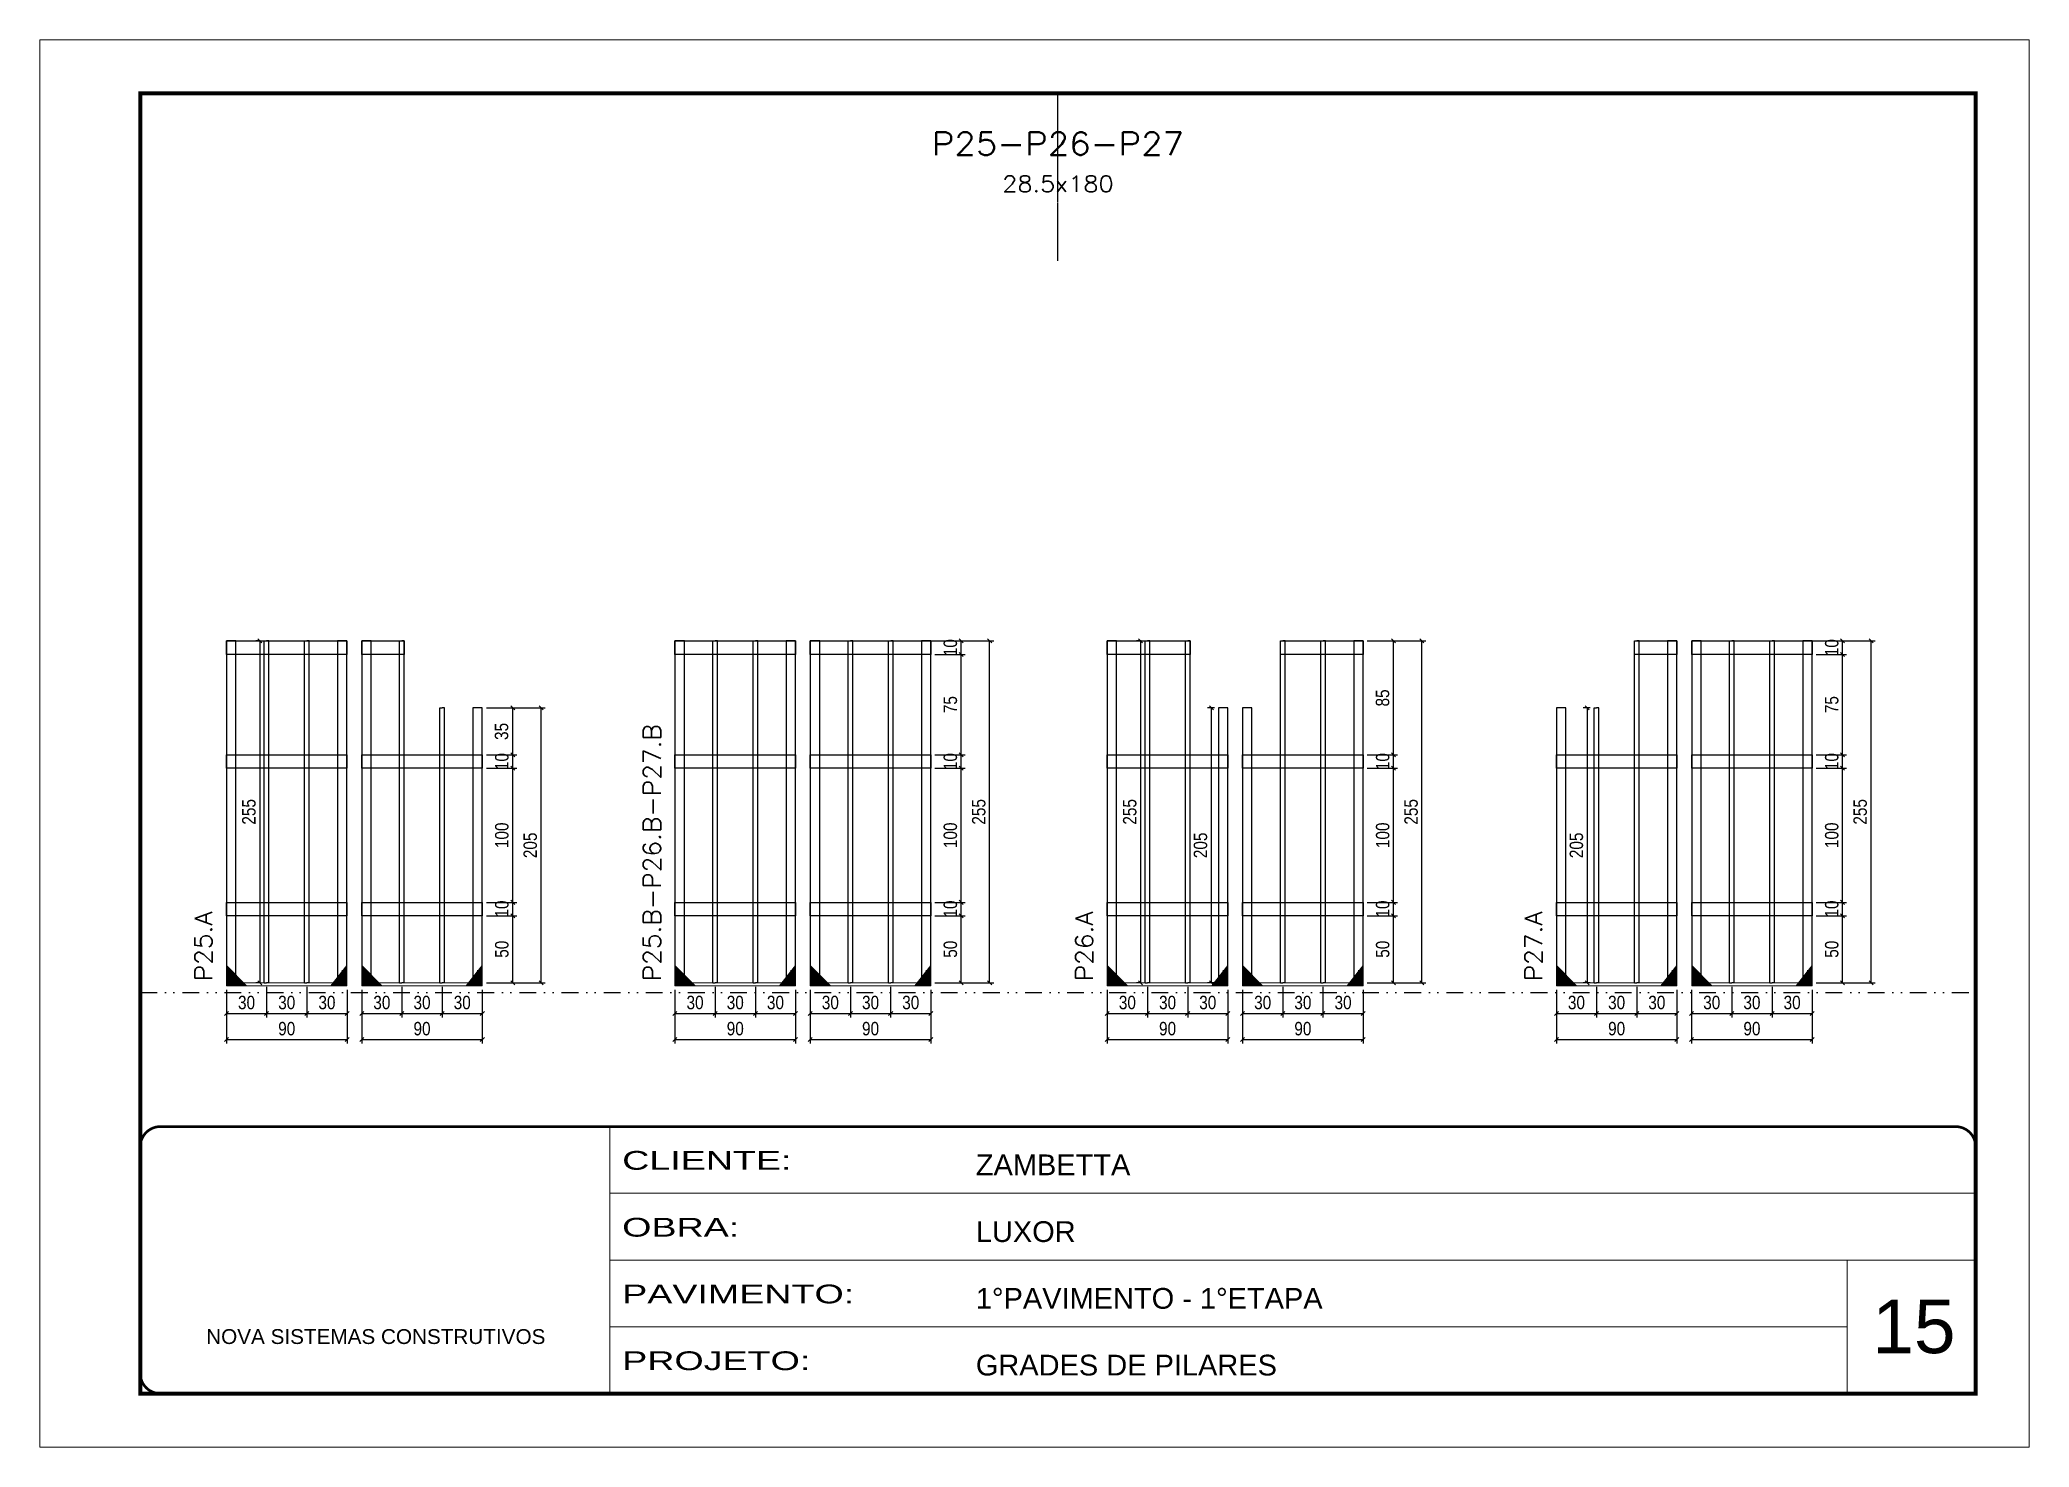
# Model space of a CAD drawing. Extents: x 14400 to 20667, y -21631 to 6985.
# Drawn here: x 17597 to 19082, y 2489 to 3539 of the extents above; entities that cross this region are included whole.
import ezdxf
from ezdxf.enums import TextEntityAlignment as Align

# ---------------------------------------------------------------- set-up
doc = ezdxf.new("R2010")
doc.units = 0
for name, pattern in [('CONTINUO', [0]), ('DASHED', [0.75, 0.5, -0.25]), ('DIVIDE2', [0.625, 0.25, -0.125, 0, -0.125, 0, -0.125]), ('HIDDEN', [0.375, 0.25, -0.125])]:
    doc.linetypes.add(name, pattern=pattern)
for name, color, linetype, lineweight in [('CARIMBO', 255, 'Continuous', 9), ('Folhas', 255, 'Continuous', 9), ('Madeira', 126, 'Continuous', 18), ('Sarr 2.2x7', 40, 'Continuous', 9), ('SARRAFO DE PRESSAO', 251, 'DASHED', 9), ('Texto Seção', 7, 'Continuous', 15)]:
    doc.layers.add(name, color=color, linetype=linetype, lineweight=lineweight)
for name, color, linetype in [('COTA', 241, 'Continuous'), ('Nível', 160, 'Continuous'), ('SARR_2.2x10', 60, 'Continuous'), ('SARR_3.5x7', 81, 'Continuous'), ('SARR_7x7', 40, 'Continuous'), ('Texto de Titulo', 7, 'Continuous'), ('Texto Qtd Sarr', 242, 'Continuous')]:
    doc.layers.add(name, color=color, linetype=linetype)
doc.styles.add('ARIAL', font='arial.ttf')
doc.styles.add('COTA TECNICA', font='techl___.ttf', dxfattribs={"height": 10})
doc.styles.add('REGUA-120', font='ROMANS.shx', dxfattribs={"height": 15})
doc.styles.add('ROMANS', font='romans.shx')
doc.styles.add('Tecnologia', font='')
doc.styles.get('Tecnologia').set_extended_font_data('Forgotten Futurist')
doc.dimstyles.new('PAINEL', dxfattribs={"dimtxt": 10, "dimasz": 3, "dimexe": 3, "dimexo": 3, "dimgap": 3, "dimtad": 1, "dimdec": 1, "dimzin": 12, "dimdsep": 46, "dimtxsty": 'COTA TECNICA', "dimblk1": 'OBLIQUE', "dimblk2": 'OBLIQUE', "dimsah": 1, "dimcen": 0.9, "dimclrd": 4, "dimclre": 4, "dimclrt": 240, "dimadec": 1, "dimazin": 3, "dimtfac": 1, "dimtdec": 1, "dimtmove": 0, "dimatfit": 3, "dimfxl": 1, "dimtolj": 1, "dimtzin": 12, "dimarcsym": 0})

msp = doc.modelspace()

# ---------------------------------------------------------------- texts
at = {"layer": 'CARIMBO', "style": 'ARIAL'}
msp.add_text('15', height=40, dxfattribs=at).set_placement((18964.83, 2559.15))
at = {"layer": 'Texto Seção', "style": 'REGUA-120', "width": 1.05}
for s, p in [('P25.B-P26.B-P27.B', (18060.43, 2836.58)), ('P25.A', (17725.59, 2836.58)), ('P26.A', (18383.1, 2836.58)), ('P27.A', (18718.36, 2836.58))]:
    msp.add_text(s, height=13, rotation=90, dxfattribs=at).set_placement(p)

# ---------------------------------------------------------------- blocks, each defined once
blk = doc.blocks.new('9999999999')
at = {"color": 30, "linetype": 'CONTINUO'}
for p, q in [((98564.6, 34230.2), (98564.6, 34429.4)), ((98564.6, 34379.6), (99584, 34379.6)), ((98564.6, 34329.8), (99488, 34329.8)), ((99584, 34329.8), (99488, 34329.8)), ((99488, 34329.8), (99488, 34230.2)), ((98564.6, 34280), (99488, 34280))]:
    blk.add_line(p, q, dxfattribs=at)
at = {"color": 30, "linetype": 'CONTINUO', "const_width": 2}
blk.add_lwpolyline([(99584, 34230.2), (99584, 34414.4, 0.414214), (99569, 34429.4), (98229, 34429.4, 0.414214), (98214, 34414.4), (98214, 34245.2, 0.414214), (98229, 34230.2), (99584, 34230.2)], format="xyb", dxfattribs=at)
at = {"layer": 'Folhas'}
blk.add_lwpolyline([(98139, 34190.2), (99624, 34190.2), (99624, 35240.2), (98139, 35240.2)], close=True, dxfattribs=at)
at = {"layer": 'Folhas', "color": 30, "const_width": 3}
blk.add_lwpolyline([(98214, 34230.2), (99584, 34230.2), (99584, 35200.2), (98214, 35200.2)], close=True, dxfattribs=at)
at = {"color": 7, "linetype": 'Continuous', "ltscale": 5, "style": 'ARIAL'}
for s, height, p in [('ZAMBETTA', 15.48, (98837.7, 34393.1)), ('LUXOR', 15.48, (98837.7, 34343.3)), ('1°PAVIMENTO - 1°ETAPA', 15.483, (98837.7, 34293.5)), ('NOVA SISTEMAS CONSTRUTIVOS', 11.059, (98263.2, 34267.2)), ('GRADES DE PILARES', 15.483, (98837.7, 34243.7))]:
    blk.add_text(s, height=height, dxfattribs=at).set_placement(p)
at = {"layer": 'Folhas', "color": 7, "style": 'Tecnologia', "width": 1.5}
for s, p in [('CLIENTE:', (98573.7, 34397.2)), ('OBRA:', (98573.7, 34347.3)), ('PAVIMENTO:', (98573.7, 34297.5)), ('PROJETO:', (98573.7, 34247.7))]:
    blk.add_text(s, height=14, dxfattribs=at).set_placement(p)
blk = doc.blocks.new('titulo1')
at = {"layer": 'Defpoints', "color": 252, "linetype": 'HIDDEN', "ltscale": 2}
blk.add_line((0, 0), (0, 125), dxfattribs=at)
at = {"layer": 'Defpoints', "style": 'ROMANS', "oblique": 15}
blk.add_attdef('FOLHA', text='', height=10, dxfattribs=at).set_placement((0, 15.6), align=Align.MIDDLE_CENTER)
at = {"layer": 'Texto Qtd Sarr', "color": 3, "style": 'ROMANS', "oblique": 15}
for tag, height, p in [('TITULO', 17, (0, 71.4)), ('SEÇÃO', 12, (0, 41.5))]:
    blk.add_attdef(tag, text='', height=height, dxfattribs=at).set_placement(p, align=Align.MIDDLE_CENTER)
blk = doc.blocks.new('_Oblique')
at = {"color": 0, "linetype": 'ByBlock', "lineweight": -2}
blk.add_line((-0.5, -0.5), (0.5, 0.5), dxfattribs=at)
blk = doc.blocks.new('*D1102')
at = {"layer": 'COTA', "color": 4, "lineweight": -2, "transparency": 16777216}
for p, q in [((17837.3, 2830.3), (17837.3, 2809.5)), ((17867.3, 2832.5), (17867.3, 2809.5)), ((17837.3, 2812.5), (17867.3, 2812.5))]:
    blk.add_line(p, q, dxfattribs=at)
at = {"layer": 'Defpoints', "color": 0, "transparency": 16777216}
for p in [(17837.3, 2833.3), (17867.3, 2835.5), (17867.3, 2812.5)]:
    blk.add_point(p, dxfattribs=at)
at = {"layer": 'COTA', "color": 4, "lineweight": -2, "transparency": 16777216, "xscale": 3, "yscale": 3, "zscale": 3, "rotation": 180}
blk.add_blockref('_Oblique', (17837.3, 2812.5), dxfattribs=at)
at = {"layer": 'COTA', "color": 4, "lineweight": -2, "transparency": 16777216, "xscale": 3, "yscale": 3, "zscale": 3}
blk.add_blockref('_Oblique', (17867.3, 2812.5), dxfattribs=at)
at = {"layer": 'COTA', "color": 240, "transparency": 16777216, "insert": (17852.3, 2820.7), "char_height": 10, "attachment_point": 5, "style": 'COTA TECNICA'}
blk.add_mtext('\\A1;30', dxfattribs=at)
blk = doc.blocks.new('*D1103')
at = {"layer": 'COTA', "color": 4, "lineweight": -2, "transparency": 16777216}
for p, q in [((17867.3, 2832.5), (17867.3, 2809.5)), ((17897.3, 2832.5), (17897.3, 2809.5)), ((17867.3, 2812.5), (17897.3, 2812.5))]:
    blk.add_line(p, q, dxfattribs=at)
at = {"layer": 'Defpoints', "color": 0, "transparency": 16777216}
for p in [(17867.3, 2835.5), (17897.3, 2835.5), (17897.3, 2812.5)]:
    blk.add_point(p, dxfattribs=at)
at = {"layer": 'COTA', "color": 4, "lineweight": -2, "transparency": 16777216, "xscale": 3, "yscale": 3, "zscale": 3, "rotation": 180}
blk.add_blockref('_Oblique', (17867.3, 2812.5), dxfattribs=at)
at = {"layer": 'COTA', "color": 4, "lineweight": -2, "transparency": 16777216, "xscale": 3, "yscale": 3, "zscale": 3}
blk.add_blockref('_Oblique', (17897.3, 2812.5), dxfattribs=at)
at = {"layer": 'COTA', "color": 240, "transparency": 16777216, "insert": (17882.3, 2820.7), "char_height": 10, "attachment_point": 5, "style": 'COTA TECNICA'}
blk.add_mtext('\\A1;30', dxfattribs=at)
blk = doc.blocks.new('*D1104')
at = {"layer": 'COTA', "color": 4, "lineweight": -2, "transparency": 16777216}
for p, q in [((17897.3, 2832.5), (17897.3, 2809.5)), ((17927.3, 2830.3), (17927.3, 2809.5)), ((17897.3, 2812.5), (17927.3, 2812.5))]:
    blk.add_line(p, q, dxfattribs=at)
at = {"layer": 'Defpoints', "color": 0, "transparency": 16777216}
for p in [(17897.3, 2835.5), (17927.3, 2833.3), (17927.3, 2812.5)]:
    blk.add_point(p, dxfattribs=at)
at = {"layer": 'COTA', "color": 4, "lineweight": -2, "transparency": 16777216, "xscale": 3, "yscale": 3, "zscale": 3, "rotation": 180}
blk.add_blockref('_Oblique', (17897.3, 2812.5), dxfattribs=at)
at = {"layer": 'COTA', "color": 4, "lineweight": -2, "transparency": 16777216, "xscale": 3, "yscale": 3, "zscale": 3}
blk.add_blockref('_Oblique', (17927.3, 2812.5), dxfattribs=at)
at = {"layer": 'COTA', "color": 240, "transparency": 16777216, "insert": (17912.3, 2820.7), "char_height": 10, "attachment_point": 5, "style": 'COTA TECNICA'}
blk.add_mtext('\\A1;30', dxfattribs=at)
blk = doc.blocks.new('*D1105')
at = {"layer": 'COTA', "color": 4, "lineweight": -2, "transparency": 16777216}
for p, q in [((17837.3, 2830.3), (17837.3, 2790.1)), ((17927.3, 2830.3), (17927.3, 2790.1)), ((17837.3, 2793.1), (17927.3, 2793.1))]:
    blk.add_line(p, q, dxfattribs=at)
at = {"layer": 'Defpoints', "color": 0, "transparency": 16777216}
for p in [(17837.3, 2833.3), (17927.3, 2833.3), (17927.3, 2793.1)]:
    blk.add_point(p, dxfattribs=at)
at = {"layer": 'COTA', "color": 4, "lineweight": -2, "transparency": 16777216, "xscale": 3, "yscale": 3, "zscale": 3, "rotation": 180}
blk.add_blockref('_Oblique', (17837.3, 2793.1), dxfattribs=at)
at = {"layer": 'COTA', "color": 4, "lineweight": -2, "transparency": 16777216, "xscale": 3, "yscale": 3, "zscale": 3}
blk.add_blockref('_Oblique', (17927.3, 2793.1), dxfattribs=at)
at = {"layer": 'COTA', "color": 240, "transparency": 16777216, "insert": (17882.3, 2801.2), "char_height": 10, "attachment_point": 5, "style": 'COTA TECNICA'}
blk.add_mtext('\\A1;90', dxfattribs=at)
blk = doc.blocks.new('*D1106')
at = {"layer": 'COTA', "color": 4, "lineweight": -2, "transparency": 16777216}
for p, q in [((17930.3, 2885.5), (17953, 2885.5)), ((17950, 2835.5), (17950, 2885.5)), ((17930.3, 2835.5), (17953, 2835.5))]:
    blk.add_line(p, q, dxfattribs=at)
at = {"layer": 'Defpoints', "color": 0, "transparency": 16777216}
for p in [(17927.3, 2885.5), (17950, 2885.5), (17927.3, 2835.5)]:
    blk.add_point(p, dxfattribs=at)
at = {"layer": 'COTA', "color": 4, "lineweight": -2, "transparency": 16777216, "xscale": 3, "yscale": 3, "zscale": 3}
for p, rotation in [((17950, 2885.5), 90), ((17950, 2835.5), 270)]:
    blk.add_blockref('_Oblique', p, dxfattribs=dict(at, rotation=rotation))
at = {"layer": 'COTA', "color": 240, "transparency": 16777216, "insert": (17941.9, 2860.5), "char_height": 10, "attachment_point": 5, "rotation": 90, "style": 'COTA TECNICA'}
blk.add_mtext('\\A1;50', dxfattribs=at)
blk = doc.blocks.new('*D1107')
at = {"layer": 'COTA', "color": 4, "lineweight": -2, "transparency": 16777216}
for p, q in [((17930.3, 2895.5), (17953, 2895.5)), ((17930.3, 2885.5), (17953, 2885.5)), ((17950, 2885.5), (17950, 2895.5))]:
    blk.add_line(p, q, dxfattribs=at)
at = {"layer": 'Defpoints', "color": 0, "transparency": 16777216}
for p in [(17927.3, 2895.5), (17927.3, 2885.5), (17950, 2895.5)]:
    blk.add_point(p, dxfattribs=at)
at = {"layer": 'COTA', "color": 4, "lineweight": -2, "transparency": 16777216, "xscale": 3, "yscale": 3, "zscale": 3}
for p, rotation in [((17950, 2895.5), 90), ((17950, 2885.5), 270)]:
    blk.add_blockref('_Oblique', p, dxfattribs=dict(at, rotation=rotation))
at = {"layer": 'COTA', "color": 240, "transparency": 16777216, "insert": (17941.9, 2890.5), "char_height": 10, "attachment_point": 5, "rotation": 90, "style": 'COTA TECNICA'}
blk.add_mtext('\\A1;10', dxfattribs=at)
blk = doc.blocks.new('*D1108')
at = {"layer": 'COTA', "color": 4, "lineweight": -2, "transparency": 16777216}
for p, q in [((17930.3, 2995.5), (17953, 2995.5)), ((17950, 2895.5), (17950, 2995.5)), ((17930.3, 2895.5), (17953, 2895.5))]:
    blk.add_line(p, q, dxfattribs=at)
at = {"layer": 'Defpoints', "color": 0, "transparency": 16777216}
for p in [(17927.3, 2995.5), (17950, 2995.5), (17927.3, 2895.5)]:
    blk.add_point(p, dxfattribs=at)
at = {"layer": 'COTA', "color": 4, "lineweight": -2, "transparency": 16777216, "xscale": 3, "yscale": 3, "zscale": 3}
for p, rotation in [((17950, 2995.5), 90), ((17950, 2895.5), 270)]:
    blk.add_blockref('_Oblique', p, dxfattribs=dict(at, rotation=rotation))
at = {"layer": 'COTA', "color": 240, "transparency": 16777216, "insert": (17941.9, 2945.5), "char_height": 10, "attachment_point": 5, "rotation": 90, "style": 'COTA TECNICA'}
blk.add_mtext('\\A1;100', dxfattribs=at)
blk = doc.blocks.new('*D1109')
at = {"layer": 'COTA', "color": 4, "lineweight": -2, "transparency": 16777216}
for p, q in [((17930.3, 3005.5), (17953, 3005.5)), ((17950, 2995.5), (17950, 3005.5)), ((17930.3, 2995.5), (17953, 2995.5))]:
    blk.add_line(p, q, dxfattribs=at)
at = {"layer": 'Defpoints', "color": 0, "transparency": 16777216}
for p in [(17927.3, 3005.5), (17950, 3005.5), (17927.3, 2995.5)]:
    blk.add_point(p, dxfattribs=at)
at = {"layer": 'COTA', "color": 4, "lineweight": -2, "transparency": 16777216, "xscale": 3, "yscale": 3, "zscale": 3}
for p, rotation in [((17950, 3005.5), 90), ((17950, 2995.5), 270)]:
    blk.add_blockref('_Oblique', p, dxfattribs=dict(at, rotation=rotation))
at = {"layer": 'COTA', "color": 240, "transparency": 16777216, "insert": (17941.9, 3000.5), "char_height": 10, "attachment_point": 5, "rotation": 90, "style": 'COTA TECNICA'}
blk.add_mtext('\\A1;10', dxfattribs=at)
blk = doc.blocks.new('*D1110')
at = {"layer": 'COTA', "color": 4, "lineweight": -2, "transparency": 16777216}
for p, q in [((17736.3, 2830.3), (17736.3, 2809.5)), ((17766.3, 2832.5), (17766.3, 2809.5)), ((17736.3, 2812.5), (17766.3, 2812.5))]:
    blk.add_line(p, q, dxfattribs=at)
at = {"layer": 'Defpoints', "color": 0, "transparency": 16777216}
for p in [(17736.3, 2833.3), (17766.3, 2835.5), (17766.3, 2812.5)]:
    blk.add_point(p, dxfattribs=at)
at = {"layer": 'COTA', "color": 4, "lineweight": -2, "transparency": 16777216, "xscale": 3, "yscale": 3, "zscale": 3, "rotation": 180}
blk.add_blockref('_Oblique', (17736.3, 2812.5), dxfattribs=at)
at = {"layer": 'COTA', "color": 4, "lineweight": -2, "transparency": 16777216, "xscale": 3, "yscale": 3, "zscale": 3}
blk.add_blockref('_Oblique', (17766.3, 2812.5), dxfattribs=at)
at = {"layer": 'COTA', "color": 240, "transparency": 16777216, "insert": (17751.3, 2820.7), "char_height": 10, "attachment_point": 5, "style": 'COTA TECNICA'}
blk.add_mtext('\\A1;30', dxfattribs=at)
blk = doc.blocks.new('*D1111')
at = {"layer": 'COTA', "color": 4, "lineweight": -2, "transparency": 16777216}
for p, q in [((17766.3, 2832.5), (17766.3, 2809.5)), ((17796.3, 2832.5), (17796.3, 2809.5)), ((17766.3, 2812.5), (17796.3, 2812.5))]:
    blk.add_line(p, q, dxfattribs=at)
at = {"layer": 'Defpoints', "color": 0, "transparency": 16777216}
for p in [(17766.3, 2835.5), (17796.3, 2835.5), (17796.3, 2812.5)]:
    blk.add_point(p, dxfattribs=at)
at = {"layer": 'COTA', "color": 4, "lineweight": -2, "transparency": 16777216, "xscale": 3, "yscale": 3, "zscale": 3, "rotation": 180}
blk.add_blockref('_Oblique', (17766.3, 2812.5), dxfattribs=at)
at = {"layer": 'COTA', "color": 4, "lineweight": -2, "transparency": 16777216, "xscale": 3, "yscale": 3, "zscale": 3}
blk.add_blockref('_Oblique', (17796.3, 2812.5), dxfattribs=at)
at = {"layer": 'COTA', "color": 240, "transparency": 16777216, "insert": (17781.3, 2820.7), "char_height": 10, "attachment_point": 5, "style": 'COTA TECNICA'}
blk.add_mtext('\\A1;30', dxfattribs=at)
blk = doc.blocks.new('*D1112')
at = {"layer": 'COTA', "color": 4, "lineweight": -2, "transparency": 16777216}
for p, q in [((17796.3, 2832.5), (17796.3, 2809.5)), ((17826.3, 2830.3), (17826.3, 2809.5)), ((17796.3, 2812.5), (17826.3, 2812.5))]:
    blk.add_line(p, q, dxfattribs=at)
at = {"layer": 'Defpoints', "color": 0, "transparency": 16777216}
for p in [(17796.3, 2835.5), (17826.3, 2833.3), (17826.3, 2812.5)]:
    blk.add_point(p, dxfattribs=at)
at = {"layer": 'COTA', "color": 4, "lineweight": -2, "transparency": 16777216, "xscale": 3, "yscale": 3, "zscale": 3, "rotation": 180}
blk.add_blockref('_Oblique', (17796.3, 2812.5), dxfattribs=at)
at = {"layer": 'COTA', "color": 4, "lineweight": -2, "transparency": 16777216, "xscale": 3, "yscale": 3, "zscale": 3}
blk.add_blockref('_Oblique', (17826.3, 2812.5), dxfattribs=at)
at = {"layer": 'COTA', "color": 240, "transparency": 16777216, "insert": (17811.3, 2820.7), "char_height": 10, "attachment_point": 5, "style": 'COTA TECNICA'}
blk.add_mtext('\\A1;30', dxfattribs=at)
blk = doc.blocks.new('*D1113')
at = {"layer": 'COTA', "color": 4, "lineweight": -2, "transparency": 16777216}
for p, q in [((17736.3, 2830.3), (17736.3, 2790.1)), ((17826.3, 2830.3), (17826.3, 2790.1)), ((17736.3, 2793.1), (17826.3, 2793.1))]:
    blk.add_line(p, q, dxfattribs=at)
at = {"layer": 'Defpoints', "color": 0, "transparency": 16777216}
for p in [(17736.3, 2833.3), (17826.3, 2833.3), (17826.3, 2793.1)]:
    blk.add_point(p, dxfattribs=at)
at = {"layer": 'COTA', "color": 4, "lineweight": -2, "transparency": 16777216, "xscale": 3, "yscale": 3, "zscale": 3, "rotation": 180}
blk.add_blockref('_Oblique', (17736.3, 2793.1), dxfattribs=at)
at = {"layer": 'COTA', "color": 4, "lineweight": -2, "transparency": 16777216, "xscale": 3, "yscale": 3, "zscale": 3}
blk.add_blockref('_Oblique', (17826.3, 2793.1), dxfattribs=at)
at = {"layer": 'COTA', "color": 240, "transparency": 16777216, "insert": (17781.3, 2801.2), "char_height": 10, "attachment_point": 5, "style": 'COTA TECNICA'}
blk.add_mtext('\\A1;90', dxfattribs=at)
blk = doc.blocks.new('*D1114')
at = {"layer": 'COTA', "color": 4, "lineweight": -2, "transparency": 16777216}
for p, q in [((17930.3, 3040.5), (17974.2, 3040.5)), ((17971.2, 2835.5), (17971.2, 3040.5)), ((17930.3, 2835.5), (17974.2, 2835.5))]:
    blk.add_line(p, q, dxfattribs=at)
at = {"layer": 'Defpoints', "color": 0, "transparency": 16777216}
for p in [(17927.3, 3040.5), (17971.2, 3040.5), (17927.3, 2835.5)]:
    blk.add_point(p, dxfattribs=at)
at = {"layer": 'COTA', "color": 4, "lineweight": -2, "transparency": 16777216, "xscale": 3, "yscale": 3, "zscale": 3}
for p, rotation in [((17971.2, 3040.5), 90), ((17971.2, 2835.5), 270)]:
    blk.add_blockref('_Oblique', p, dxfattribs=dict(at, rotation=rotation))
at = {"layer": 'COTA', "color": 240, "transparency": 16777216, "insert": (17963.1, 2938), "char_height": 10, "attachment_point": 5, "rotation": 90, "style": 'COTA TECNICA'}
blk.add_mtext('\\A1;205', dxfattribs=at)
blk = doc.blocks.new('*D1115')
at = {"layer": 'COTA', "color": 4, "lineweight": -2, "transparency": 16777216}
for p, q in [((17930.3, 3040.5), (17953, 3040.5)), ((17950, 3005.5), (17950, 3040.5)), ((17930.3, 3005.5), (17953, 3005.5))]:
    blk.add_line(p, q, dxfattribs=at)
at = {"layer": 'Defpoints', "color": 0, "transparency": 16777216}
for p in [(17927.3, 3040.5), (17950, 3040.5), (17927.3, 3005.5)]:
    blk.add_point(p, dxfattribs=at)
at = {"layer": 'COTA', "color": 4, "lineweight": -2, "transparency": 16777216, "xscale": 3, "yscale": 3, "zscale": 3}
for p, rotation in [((17950, 3040.5), 90), ((17950, 3005.5), 270)]:
    blk.add_blockref('_Oblique', p, dxfattribs=dict(at, rotation=rotation))
at = {"layer": 'COTA', "color": 240, "transparency": 16777216, "insert": (17941.7, 3023), "char_height": 10, "attachment_point": 5, "rotation": 90, "style": 'COTA TECNICA'}
blk.add_mtext('\\A1;35', dxfattribs=at)
blk = doc.blocks.new('*D1116')
at = {"layer": 'COTA', "color": 4, "lineweight": -2, "transparency": 16777216}
for p, q in [((18172.1, 2830.3), (18172.1, 2809.5)), ((18202.1, 2832.5), (18202.1, 2809.5)), ((18172.1, 2812.5), (18202.1, 2812.5))]:
    blk.add_line(p, q, dxfattribs=at)
at = {"layer": 'Defpoints', "color": 0, "transparency": 16777216}
for p in [(18172.1, 2833.3), (18202.1, 2835.5), (18202.1, 2812.5)]:
    blk.add_point(p, dxfattribs=at)
at = {"layer": 'COTA', "color": 4, "lineweight": -2, "transparency": 16777216, "xscale": 3, "yscale": 3, "zscale": 3, "rotation": 180}
blk.add_blockref('_Oblique', (18172.1, 2812.5), dxfattribs=at)
at = {"layer": 'COTA', "color": 4, "lineweight": -2, "transparency": 16777216, "xscale": 3, "yscale": 3, "zscale": 3}
blk.add_blockref('_Oblique', (18202.1, 2812.5), dxfattribs=at)
at = {"layer": 'COTA', "color": 240, "transparency": 16777216, "insert": (18187.1, 2820.7), "char_height": 10, "attachment_point": 5, "style": 'COTA TECNICA'}
blk.add_mtext('\\A1;30', dxfattribs=at)
blk = doc.blocks.new('*D1117')
at = {"layer": 'COTA', "color": 4, "lineweight": -2, "transparency": 16777216}
for p, q in [((18202.1, 2832.5), (18202.1, 2809.5)), ((18232.1, 2832.5), (18232.1, 2809.5)), ((18202.1, 2812.5), (18232.1, 2812.5))]:
    blk.add_line(p, q, dxfattribs=at)
at = {"layer": 'Defpoints', "color": 0, "transparency": 16777216}
for p in [(18202.1, 2835.5), (18232.1, 2835.5), (18232.1, 2812.5)]:
    blk.add_point(p, dxfattribs=at)
at = {"layer": 'COTA', "color": 4, "lineweight": -2, "transparency": 16777216, "xscale": 3, "yscale": 3, "zscale": 3, "rotation": 180}
blk.add_blockref('_Oblique', (18202.1, 2812.5), dxfattribs=at)
at = {"layer": 'COTA', "color": 4, "lineweight": -2, "transparency": 16777216, "xscale": 3, "yscale": 3, "zscale": 3}
blk.add_blockref('_Oblique', (18232.1, 2812.5), dxfattribs=at)
at = {"layer": 'COTA', "color": 240, "transparency": 16777216, "insert": (18217.1, 2820.7), "char_height": 10, "attachment_point": 5, "style": 'COTA TECNICA'}
blk.add_mtext('\\A1;30', dxfattribs=at)
blk = doc.blocks.new('*D1118')
at = {"layer": 'COTA', "color": 4, "lineweight": -2, "transparency": 16777216}
for p, q in [((18232.1, 2832.5), (18232.1, 2809.5)), ((18262.1, 2830.3), (18262.1, 2809.5)), ((18232.1, 2812.5), (18262.1, 2812.5))]:
    blk.add_line(p, q, dxfattribs=at)
at = {"layer": 'Defpoints', "color": 0, "transparency": 16777216}
for p in [(18232.1, 2835.5), (18262.1, 2833.3), (18262.1, 2812.5)]:
    blk.add_point(p, dxfattribs=at)
at = {"layer": 'COTA', "color": 4, "lineweight": -2, "transparency": 16777216, "xscale": 3, "yscale": 3, "zscale": 3, "rotation": 180}
blk.add_blockref('_Oblique', (18232.1, 2812.5), dxfattribs=at)
at = {"layer": 'COTA', "color": 4, "lineweight": -2, "transparency": 16777216, "xscale": 3, "yscale": 3, "zscale": 3}
blk.add_blockref('_Oblique', (18262.1, 2812.5), dxfattribs=at)
at = {"layer": 'COTA', "color": 240, "transparency": 16777216, "insert": (18247.1, 2820.7), "char_height": 10, "attachment_point": 5, "style": 'COTA TECNICA'}
blk.add_mtext('\\A1;30', dxfattribs=at)
blk = doc.blocks.new('*D1119')
at = {"layer": 'COTA', "color": 4, "lineweight": -2, "transparency": 16777216}
for p, q in [((18172.1, 2830.3), (18172.1, 2790.1)), ((18262.1, 2830.3), (18262.1, 2790.1)), ((18172.1, 2793.1), (18262.1, 2793.1))]:
    blk.add_line(p, q, dxfattribs=at)
at = {"layer": 'Defpoints', "color": 0, "transparency": 16777216}
for p in [(18172.1, 2833.3), (18262.1, 2833.3), (18262.1, 2793.1)]:
    blk.add_point(p, dxfattribs=at)
at = {"layer": 'COTA', "color": 4, "lineweight": -2, "transparency": 16777216, "xscale": 3, "yscale": 3, "zscale": 3, "rotation": 180}
blk.add_blockref('_Oblique', (18172.1, 2793.1), dxfattribs=at)
at = {"layer": 'COTA', "color": 4, "lineweight": -2, "transparency": 16777216, "xscale": 3, "yscale": 3, "zscale": 3}
blk.add_blockref('_Oblique', (18262.1, 2793.1), dxfattribs=at)
at = {"layer": 'COTA', "color": 240, "transparency": 16777216, "insert": (18217.1, 2801.2), "char_height": 10, "attachment_point": 5, "style": 'COTA TECNICA'}
blk.add_mtext('\\A1;90', dxfattribs=at)
blk = doc.blocks.new('*D1120')
at = {"layer": 'COTA', "color": 4, "lineweight": -2, "transparency": 16777216}
for p, q in [((18265.1, 2885.5), (18287.8, 2885.5)), ((18284.8, 2835.5), (18284.8, 2885.5)), ((18265.1, 2835.5), (18287.8, 2835.5))]:
    blk.add_line(p, q, dxfattribs=at)
at = {"layer": 'Defpoints', "color": 0, "transparency": 16777216}
for p in [(18262.1, 2885.5), (18284.8, 2885.5), (18262.1, 2835.5)]:
    blk.add_point(p, dxfattribs=at)
at = {"layer": 'COTA', "color": 4, "lineweight": -2, "transparency": 16777216, "xscale": 3, "yscale": 3, "zscale": 3}
for p, rotation in [((18284.8, 2885.5), 90), ((18284.8, 2835.5), 270)]:
    blk.add_blockref('_Oblique', p, dxfattribs=dict(at, rotation=rotation))
at = {"layer": 'COTA', "color": 240, "transparency": 16777216, "insert": (18276.7, 2860.5), "char_height": 10, "attachment_point": 5, "rotation": 90, "style": 'COTA TECNICA'}
blk.add_mtext('\\A1;50', dxfattribs=at)
blk = doc.blocks.new('*D1121')
at = {"layer": 'COTA', "color": 4, "lineweight": -2, "transparency": 16777216}
for p, q in [((18265.1, 2895.5), (18287.8, 2895.5)), ((18265.1, 2885.5), (18287.8, 2885.5)), ((18284.8, 2885.5), (18284.8, 2895.5))]:
    blk.add_line(p, q, dxfattribs=at)
at = {"layer": 'Defpoints', "color": 0, "transparency": 16777216}
for p in [(18262.1, 2895.5), (18262.1, 2885.5), (18284.8, 2895.5)]:
    blk.add_point(p, dxfattribs=at)
at = {"layer": 'COTA', "color": 4, "lineweight": -2, "transparency": 16777216, "xscale": 3, "yscale": 3, "zscale": 3}
for p, rotation in [((18284.8, 2895.5), 90), ((18284.8, 2885.5), 270)]:
    blk.add_blockref('_Oblique', p, dxfattribs=dict(at, rotation=rotation))
at = {"layer": 'COTA', "color": 240, "transparency": 16777216, "insert": (18276.7, 2890.5), "char_height": 10, "attachment_point": 5, "rotation": 90, "style": 'COTA TECNICA'}
blk.add_mtext('\\A1;10', dxfattribs=at)
blk = doc.blocks.new('*D1122')
at = {"layer": 'COTA', "color": 4, "lineweight": -2, "transparency": 16777216}
for p, q in [((18265.1, 2995.5), (18287.8, 2995.5)), ((18284.8, 2895.5), (18284.8, 2995.5)), ((18265.1, 2895.5), (18287.8, 2895.5))]:
    blk.add_line(p, q, dxfattribs=at)
at = {"layer": 'Defpoints', "color": 0, "transparency": 16777216}
for p in [(18262.1, 2995.5), (18284.8, 2995.5), (18262.1, 2895.5)]:
    blk.add_point(p, dxfattribs=at)
at = {"layer": 'COTA', "color": 4, "lineweight": -2, "transparency": 16777216, "xscale": 3, "yscale": 3, "zscale": 3}
for p, rotation in [((18284.8, 2995.5), 90), ((18284.8, 2895.5), 270)]:
    blk.add_blockref('_Oblique', p, dxfattribs=dict(at, rotation=rotation))
at = {"layer": 'COTA', "color": 240, "transparency": 16777216, "insert": (18276.7, 2945.5), "char_height": 10, "attachment_point": 5, "rotation": 90, "style": 'COTA TECNICA'}
blk.add_mtext('\\A1;100', dxfattribs=at)
blk = doc.blocks.new('*D1123')
at = {"layer": 'COTA', "color": 4, "lineweight": -2, "transparency": 16777216}
for p, q in [((18265.1, 3005.5), (18287.8, 3005.5)), ((18284.8, 2995.5), (18284.8, 3005.5)), ((18265.1, 2995.5), (18287.8, 2995.5))]:
    blk.add_line(p, q, dxfattribs=at)
at = {"layer": 'Defpoints', "color": 0, "transparency": 16777216}
for p in [(18262.1, 3005.5), (18284.8, 3005.5), (18262.1, 2995.5)]:
    blk.add_point(p, dxfattribs=at)
at = {"layer": 'COTA', "color": 4, "lineweight": -2, "transparency": 16777216, "xscale": 3, "yscale": 3, "zscale": 3}
for p, rotation in [((18284.8, 3005.5), 90), ((18284.8, 2995.5), 270)]:
    blk.add_blockref('_Oblique', p, dxfattribs=dict(at, rotation=rotation))
at = {"layer": 'COTA', "color": 240, "transparency": 16777216, "insert": (18276.7, 3000.5), "char_height": 10, "attachment_point": 5, "rotation": 90, "style": 'COTA TECNICA'}
blk.add_mtext('\\A1;10', dxfattribs=at)
blk = doc.blocks.new('*D1124')
at = {"layer": 'COTA', "color": 4, "lineweight": -2, "transparency": 16777216}
for p, q in [((18071.1, 2830.3), (18071.1, 2809.5)), ((18101.1, 2832.5), (18101.1, 2809.5)), ((18071.1, 2812.5), (18101.1, 2812.5))]:
    blk.add_line(p, q, dxfattribs=at)
at = {"layer": 'Defpoints', "color": 0, "transparency": 16777216}
for p in [(18071.1, 2833.3), (18101.1, 2835.5), (18101.1, 2812.5)]:
    blk.add_point(p, dxfattribs=at)
at = {"layer": 'COTA', "color": 4, "lineweight": -2, "transparency": 16777216, "xscale": 3, "yscale": 3, "zscale": 3, "rotation": 180}
blk.add_blockref('_Oblique', (18071.1, 2812.5), dxfattribs=at)
at = {"layer": 'COTA', "color": 4, "lineweight": -2, "transparency": 16777216, "xscale": 3, "yscale": 3, "zscale": 3}
blk.add_blockref('_Oblique', (18101.1, 2812.5), dxfattribs=at)
at = {"layer": 'COTA', "color": 240, "transparency": 16777216, "insert": (18086.1, 2820.7), "char_height": 10, "attachment_point": 5, "style": 'COTA TECNICA'}
blk.add_mtext('\\A1;30', dxfattribs=at)
blk = doc.blocks.new('*D1125')
at = {"layer": 'COTA', "color": 4, "lineweight": -2, "transparency": 16777216}
for p, q in [((18101.1, 2832.5), (18101.1, 2809.5)), ((18131.1, 2832.5), (18131.1, 2809.5)), ((18101.1, 2812.5), (18131.1, 2812.5))]:
    blk.add_line(p, q, dxfattribs=at)
at = {"layer": 'Defpoints', "color": 0, "transparency": 16777216}
for p in [(18101.1, 2835.5), (18131.1, 2835.5), (18131.1, 2812.5)]:
    blk.add_point(p, dxfattribs=at)
at = {"layer": 'COTA', "color": 4, "lineweight": -2, "transparency": 16777216, "xscale": 3, "yscale": 3, "zscale": 3, "rotation": 180}
blk.add_blockref('_Oblique', (18101.1, 2812.5), dxfattribs=at)
at = {"layer": 'COTA', "color": 4, "lineweight": -2, "transparency": 16777216, "xscale": 3, "yscale": 3, "zscale": 3}
blk.add_blockref('_Oblique', (18131.1, 2812.5), dxfattribs=at)
at = {"layer": 'COTA', "color": 240, "transparency": 16777216, "insert": (18116.1, 2820.7), "char_height": 10, "attachment_point": 5, "style": 'COTA TECNICA'}
blk.add_mtext('\\A1;30', dxfattribs=at)
blk = doc.blocks.new('*D1126')
at = {"layer": 'COTA', "color": 4, "lineweight": -2, "transparency": 16777216}
for p, q in [((18131.1, 2832.5), (18131.1, 2809.5)), ((18161.1, 2830.3), (18161.1, 2809.5)), ((18131.1, 2812.5), (18161.1, 2812.5))]:
    blk.add_line(p, q, dxfattribs=at)
at = {"layer": 'Defpoints', "color": 0, "transparency": 16777216}
for p in [(18131.1, 2835.5), (18161.1, 2833.3), (18161.1, 2812.5)]:
    blk.add_point(p, dxfattribs=at)
at = {"layer": 'COTA', "color": 4, "lineweight": -2, "transparency": 16777216, "xscale": 3, "yscale": 3, "zscale": 3, "rotation": 180}
blk.add_blockref('_Oblique', (18131.1, 2812.5), dxfattribs=at)
at = {"layer": 'COTA', "color": 4, "lineweight": -2, "transparency": 16777216, "xscale": 3, "yscale": 3, "zscale": 3}
blk.add_blockref('_Oblique', (18161.1, 2812.5), dxfattribs=at)
at = {"layer": 'COTA', "color": 240, "transparency": 16777216, "insert": (18146.1, 2820.7), "char_height": 10, "attachment_point": 5, "style": 'COTA TECNICA'}
blk.add_mtext('\\A1;30', dxfattribs=at)
blk = doc.blocks.new('*D1127')
at = {"layer": 'COTA', "color": 4, "lineweight": -2, "transparency": 16777216}
for p, q in [((18071.1, 2830.3), (18071.1, 2790.1)), ((18161.1, 2830.3), (18161.1, 2790.1)), ((18071.1, 2793.1), (18161.1, 2793.1))]:
    blk.add_line(p, q, dxfattribs=at)
at = {"layer": 'Defpoints', "color": 0, "transparency": 16777216}
for p in [(18071.1, 2833.3), (18161.1, 2833.3), (18161.1, 2793.1)]:
    blk.add_point(p, dxfattribs=at)
at = {"layer": 'COTA', "color": 4, "lineweight": -2, "transparency": 16777216, "xscale": 3, "yscale": 3, "zscale": 3, "rotation": 180}
blk.add_blockref('_Oblique', (18071.1, 2793.1), dxfattribs=at)
at = {"layer": 'COTA', "color": 4, "lineweight": -2, "transparency": 16777216, "xscale": 3, "yscale": 3, "zscale": 3}
blk.add_blockref('_Oblique', (18161.1, 2793.1), dxfattribs=at)
at = {"layer": 'COTA', "color": 240, "transparency": 16777216, "insert": (18116.1, 2801.2), "char_height": 10, "attachment_point": 5, "style": 'COTA TECNICA'}
blk.add_mtext('\\A1;90', dxfattribs=at)
blk = doc.blocks.new('*D1128')
at = {"layer": 'COTA', "color": 4, "lineweight": -2, "transparency": 16777216}
for p, q in [((18206.9, 3090.5), (18309, 3090.5)), ((18306, 2835.5), (18306, 3090.5)), ((18265.1, 2835.5), (18309, 2835.5))]:
    blk.add_line(p, q, dxfattribs=at)
at = {"layer": 'Defpoints', "color": 0, "transparency": 16777216}
for p in [(18203.9, 3090.5), (18306, 3090.5), (18262.1, 2835.5)]:
    blk.add_point(p, dxfattribs=at)
at = {"layer": 'COTA', "color": 4, "lineweight": -2, "transparency": 16777216, "xscale": 3, "yscale": 3, "zscale": 3}
for p, rotation in [((18306, 3090.5), 90), ((18306, 2835.5), 270)]:
    blk.add_blockref('_Oblique', p, dxfattribs=dict(at, rotation=rotation))
at = {"layer": 'COTA', "color": 240, "transparency": 16777216, "insert": (18297.9, 2963), "char_height": 10, "attachment_point": 5, "rotation": 90, "style": 'COTA TECNICA'}
blk.add_mtext('\\A1;255', dxfattribs=at)
blk = doc.blocks.new('*D1129')
at = {"layer": 'COTA', "color": 4, "lineweight": -2, "transparency": 16777216}
for p, q in [((18265.1, 3090.5), (18287.8, 3090.5)), ((18284.8, 3080.5), (18284.8, 3090.5)), ((18265.1, 3080.5), (18287.8, 3080.5))]:
    blk.add_line(p, q, dxfattribs=at)
at = {"layer": 'Defpoints', "color": 0, "transparency": 16777216}
for p in [(18262.1, 3090.5), (18284.8, 3090.5), (18262.1, 3080.5)]:
    blk.add_point(p, dxfattribs=at)
at = {"layer": 'COTA', "color": 4, "lineweight": -2, "transparency": 16777216, "xscale": 3, "yscale": 3, "zscale": 3}
for p, rotation in [((18284.8, 3090.5), 90), ((18284.8, 3080.5), 270)]:
    blk.add_blockref('_Oblique', p, dxfattribs=dict(at, rotation=rotation))
at = {"layer": 'COTA', "color": 240, "transparency": 16777216, "insert": (18276.7, 3085.5), "char_height": 10, "attachment_point": 5, "rotation": 90, "style": 'COTA TECNICA'}
blk.add_mtext('\\A1;10', dxfattribs=at)
blk = doc.blocks.new('*D1130')
at = {"layer": 'COTA', "color": 4, "lineweight": -2, "transparency": 16777216}
for p, q in [((18265.1, 3080.5), (18287.8, 3080.5)), ((18284.8, 3005.5), (18284.8, 3080.5)), ((18265.1, 3005.5), (18287.8, 3005.5))]:
    blk.add_line(p, q, dxfattribs=at)
at = {"layer": 'Defpoints', "color": 0, "transparency": 16777216}
for p in [(18262.1, 3080.5), (18284.8, 3080.5), (18262.1, 3005.5)]:
    blk.add_point(p, dxfattribs=at)
at = {"layer": 'COTA', "color": 4, "lineweight": -2, "transparency": 16777216, "xscale": 3, "yscale": 3, "zscale": 3}
for p, rotation in [((18284.8, 3080.5), 90), ((18284.8, 3005.5), 270)]:
    blk.add_blockref('_Oblique', p, dxfattribs=dict(at, rotation=rotation))
at = {"layer": 'COTA', "color": 240, "transparency": 16777216, "insert": (18276.7, 3043), "char_height": 10, "attachment_point": 5, "rotation": 90, "style": 'COTA TECNICA'}
blk.add_mtext('\\A1;75', dxfattribs=at)
blk = doc.blocks.new('*D1131')
at = {"layer": 'COTA', "color": 4, "lineweight": -2, "transparency": 16777216}
for p, q in [((17761.5, 3090.5), (17758.2, 3090.5)), ((17761.2, 3090.5), (17761.2, 2835.5)), ((17761.5, 2835.5), (17758.2, 2835.5))]:
    blk.add_line(p, q, dxfattribs=at)
at = {"layer": 'Defpoints', "color": 0, "transparency": 16777216}
for p in [(17764.5, 3090.5), (17761.2, 2835.5), (17764.5, 2835.5)]:
    blk.add_point(p, dxfattribs=at)
at = {"layer": 'COTA', "color": 4, "lineweight": -2, "transparency": 16777216, "xscale": 3, "yscale": 3, "zscale": 3}
for p, rotation in [((17761.2, 3090.5), 90), ((17761.2, 2835.5), 270)]:
    blk.add_blockref('_Oblique', p, dxfattribs=dict(at, rotation=rotation))
at = {"layer": 'COTA', "color": 240, "transparency": 16777216, "insert": (17753.1, 2963), "char_height": 10, "attachment_point": 5, "rotation": 90, "style": 'COTA TECNICA'}
blk.add_mtext('\\A1;255', dxfattribs=at)
blk = doc.blocks.new('*D1132')
at = {"layer": 'COTA', "color": 4, "lineweight": -2, "transparency": 16777216}
for p, q in [((18494.8, 2830.3), (18494.8, 2809.5)), ((18524.8, 2832.5), (18524.8, 2809.5)), ((18494.8, 2812.5), (18524.8, 2812.5))]:
    blk.add_line(p, q, dxfattribs=at)
at = {"layer": 'Defpoints', "color": 0, "transparency": 16777216}
for p in [(18494.8, 2833.3), (18524.8, 2835.5), (18524.8, 2812.5)]:
    blk.add_point(p, dxfattribs=at)
at = {"layer": 'COTA', "color": 4, "lineweight": -2, "transparency": 16777216, "xscale": 3, "yscale": 3, "zscale": 3, "rotation": 180}
blk.add_blockref('_Oblique', (18494.8, 2812.5), dxfattribs=at)
at = {"layer": 'COTA', "color": 4, "lineweight": -2, "transparency": 16777216, "xscale": 3, "yscale": 3, "zscale": 3}
blk.add_blockref('_Oblique', (18524.8, 2812.5), dxfattribs=at)
at = {"layer": 'COTA', "color": 240, "transparency": 16777216, "insert": (18509.8, 2820.7), "char_height": 10, "attachment_point": 5, "style": 'COTA TECNICA'}
blk.add_mtext('\\A1;30', dxfattribs=at)
blk = doc.blocks.new('*D1133')
at = {"layer": 'COTA', "color": 4, "lineweight": -2, "transparency": 16777216}
for p, q in [((18524.8, 2832.5), (18524.8, 2809.5)), ((18554.8, 2832.5), (18554.8, 2809.5)), ((18524.8, 2812.5), (18554.8, 2812.5))]:
    blk.add_line(p, q, dxfattribs=at)
at = {"layer": 'Defpoints', "color": 0, "transparency": 16777216}
for p in [(18524.8, 2835.5), (18554.8, 2835.5), (18554.8, 2812.5)]:
    blk.add_point(p, dxfattribs=at)
at = {"layer": 'COTA', "color": 4, "lineweight": -2, "transparency": 16777216, "xscale": 3, "yscale": 3, "zscale": 3, "rotation": 180}
blk.add_blockref('_Oblique', (18524.8, 2812.5), dxfattribs=at)
at = {"layer": 'COTA', "color": 4, "lineweight": -2, "transparency": 16777216, "xscale": 3, "yscale": 3, "zscale": 3}
blk.add_blockref('_Oblique', (18554.8, 2812.5), dxfattribs=at)
at = {"layer": 'COTA', "color": 240, "transparency": 16777216, "insert": (18539.8, 2820.7), "char_height": 10, "attachment_point": 5, "style": 'COTA TECNICA'}
blk.add_mtext('\\A1;30', dxfattribs=at)
blk = doc.blocks.new('*D1134')
at = {"layer": 'COTA', "color": 4, "lineweight": -2, "transparency": 16777216}
for p, q in [((18554.8, 2832.5), (18554.8, 2809.5)), ((18584.8, 2830.3), (18584.8, 2809.5)), ((18554.8, 2812.5), (18584.8, 2812.5))]:
    blk.add_line(p, q, dxfattribs=at)
at = {"layer": 'Defpoints', "color": 0, "transparency": 16777216}
for p in [(18554.8, 2835.5), (18584.8, 2833.3), (18584.8, 2812.5)]:
    blk.add_point(p, dxfattribs=at)
at = {"layer": 'COTA', "color": 4, "lineweight": -2, "transparency": 16777216, "xscale": 3, "yscale": 3, "zscale": 3, "rotation": 180}
blk.add_blockref('_Oblique', (18554.8, 2812.5), dxfattribs=at)
at = {"layer": 'COTA', "color": 4, "lineweight": -2, "transparency": 16777216, "xscale": 3, "yscale": 3, "zscale": 3}
blk.add_blockref('_Oblique', (18584.8, 2812.5), dxfattribs=at)
at = {"layer": 'COTA', "color": 240, "transparency": 16777216, "insert": (18569.8, 2820.7), "char_height": 10, "attachment_point": 5, "style": 'COTA TECNICA'}
blk.add_mtext('\\A1;30', dxfattribs=at)
blk = doc.blocks.new('*D1135')
at = {"layer": 'COTA', "color": 4, "lineweight": -2, "transparency": 16777216}
for p, q in [((18494.8, 2830.3), (18494.8, 2790.1)), ((18584.8, 2830.3), (18584.8, 2790.1)), ((18494.8, 2793.1), (18584.8, 2793.1))]:
    blk.add_line(p, q, dxfattribs=at)
at = {"layer": 'Defpoints', "color": 0, "transparency": 16777216}
for p in [(18494.8, 2833.3), (18584.8, 2833.3), (18584.8, 2793.1)]:
    blk.add_point(p, dxfattribs=at)
at = {"layer": 'COTA', "color": 4, "lineweight": -2, "transparency": 16777216, "xscale": 3, "yscale": 3, "zscale": 3, "rotation": 180}
blk.add_blockref('_Oblique', (18494.8, 2793.1), dxfattribs=at)
at = {"layer": 'COTA', "color": 4, "lineweight": -2, "transparency": 16777216, "xscale": 3, "yscale": 3, "zscale": 3}
blk.add_blockref('_Oblique', (18584.8, 2793.1), dxfattribs=at)
at = {"layer": 'COTA', "color": 240, "transparency": 16777216, "insert": (18539.8, 2801.2), "char_height": 10, "attachment_point": 5, "style": 'COTA TECNICA'}
blk.add_mtext('\\A1;90', dxfattribs=at)
blk = doc.blocks.new('*D1136')
at = {"layer": 'COTA', "color": 4, "lineweight": -2, "transparency": 16777216}
for p, q in [((18587.8, 2885.5), (18610.5, 2885.5)), ((18607.5, 2835.5), (18607.5, 2885.5)), ((18587.8, 2835.5), (18610.5, 2835.5))]:
    blk.add_line(p, q, dxfattribs=at)
at = {"layer": 'Defpoints', "color": 0, "transparency": 16777216}
for p in [(18584.8, 2885.5), (18607.5, 2885.5), (18584.8, 2835.5)]:
    blk.add_point(p, dxfattribs=at)
at = {"layer": 'COTA', "color": 4, "lineweight": -2, "transparency": 16777216, "xscale": 3, "yscale": 3, "zscale": 3}
for p, rotation in [((18607.5, 2885.5), 90), ((18607.5, 2835.5), 270)]:
    blk.add_blockref('_Oblique', p, dxfattribs=dict(at, rotation=rotation))
at = {"layer": 'COTA', "color": 240, "transparency": 16777216, "insert": (18599.4, 2860.5), "char_height": 10, "attachment_point": 5, "rotation": 90, "style": 'COTA TECNICA'}
blk.add_mtext('\\A1;50', dxfattribs=at)
blk = doc.blocks.new('*D1137')
at = {"layer": 'COTA', "color": 4, "lineweight": -2, "transparency": 16777216}
for p, q in [((18587.8, 2895.5), (18610.5, 2895.5)), ((18587.8, 2885.5), (18610.5, 2885.5)), ((18607.5, 2885.5), (18607.5, 2895.5))]:
    blk.add_line(p, q, dxfattribs=at)
at = {"layer": 'Defpoints', "color": 0, "transparency": 16777216}
for p in [(18584.8, 2895.5), (18584.8, 2885.5), (18607.5, 2895.5)]:
    blk.add_point(p, dxfattribs=at)
at = {"layer": 'COTA', "color": 4, "lineweight": -2, "transparency": 16777216, "xscale": 3, "yscale": 3, "zscale": 3}
for p, rotation in [((18607.5, 2895.5), 90), ((18607.5, 2885.5), 270)]:
    blk.add_blockref('_Oblique', p, dxfattribs=dict(at, rotation=rotation))
at = {"layer": 'COTA', "color": 240, "transparency": 16777216, "insert": (18599.4, 2890.5), "char_height": 10, "attachment_point": 5, "rotation": 90, "style": 'COTA TECNICA'}
blk.add_mtext('\\A1;10', dxfattribs=at)
blk = doc.blocks.new('*D1138')
at = {"layer": 'COTA', "color": 4, "lineweight": -2, "transparency": 16777216}
for p, q in [((18587.8, 2995.5), (18610.5, 2995.5)), ((18607.5, 2895.5), (18607.5, 2995.5)), ((18587.8, 2895.5), (18610.5, 2895.5))]:
    blk.add_line(p, q, dxfattribs=at)
at = {"layer": 'Defpoints', "color": 0, "transparency": 16777216}
for p in [(18584.8, 2995.5), (18607.5, 2995.5), (18584.8, 2895.5)]:
    blk.add_point(p, dxfattribs=at)
at = {"layer": 'COTA', "color": 4, "lineweight": -2, "transparency": 16777216, "xscale": 3, "yscale": 3, "zscale": 3}
for p, rotation in [((18607.5, 2995.5), 90), ((18607.5, 2895.5), 270)]:
    blk.add_blockref('_Oblique', p, dxfattribs=dict(at, rotation=rotation))
at = {"layer": 'COTA', "color": 240, "transparency": 16777216, "insert": (18599.4, 2945.5), "char_height": 10, "attachment_point": 5, "rotation": 90, "style": 'COTA TECNICA'}
blk.add_mtext('\\A1;100', dxfattribs=at)
blk = doc.blocks.new('*D1139')
at = {"layer": 'COTA', "color": 4, "lineweight": -2, "transparency": 16777216}
for p, q in [((18587.8, 3005.5), (18610.5, 3005.5)), ((18607.5, 2995.5), (18607.5, 3005.5)), ((18587.8, 2995.5), (18610.5, 2995.5))]:
    blk.add_line(p, q, dxfattribs=at)
at = {"layer": 'Defpoints', "color": 0, "transparency": 16777216}
for p in [(18584.8, 3005.5), (18607.5, 3005.5), (18584.8, 2995.5)]:
    blk.add_point(p, dxfattribs=at)
at = {"layer": 'COTA', "color": 4, "lineweight": -2, "transparency": 16777216, "xscale": 3, "yscale": 3, "zscale": 3}
for p, rotation in [((18607.5, 3005.5), 90), ((18607.5, 2995.5), 270)]:
    blk.add_blockref('_Oblique', p, dxfattribs=dict(at, rotation=rotation))
at = {"layer": 'COTA', "color": 240, "transparency": 16777216, "insert": (18599.4, 3000.5), "char_height": 10, "attachment_point": 5, "rotation": 90, "style": 'COTA TECNICA'}
blk.add_mtext('\\A1;10', dxfattribs=at)
blk = doc.blocks.new('*D1141')
at = {"layer": 'COTA', "color": 4, "lineweight": -2, "transparency": 16777216}
for p, q in [((18393.8, 2830.3), (18393.8, 2809.5)), ((18423.8, 2832.5), (18423.8, 2809.5)), ((18393.8, 2812.5), (18423.8, 2812.5))]:
    blk.add_line(p, q, dxfattribs=at)
at = {"layer": 'Defpoints', "color": 0, "transparency": 16777216}
for p in [(18393.8, 2833.3), (18423.8, 2835.5), (18423.8, 2812.5)]:
    blk.add_point(p, dxfattribs=at)
at = {"layer": 'COTA', "color": 4, "lineweight": -2, "transparency": 16777216, "xscale": 3, "yscale": 3, "zscale": 3, "rotation": 180}
blk.add_blockref('_Oblique', (18393.8, 2812.5), dxfattribs=at)
at = {"layer": 'COTA', "color": 4, "lineweight": -2, "transparency": 16777216, "xscale": 3, "yscale": 3, "zscale": 3}
blk.add_blockref('_Oblique', (18423.8, 2812.5), dxfattribs=at)
at = {"layer": 'COTA', "color": 240, "transparency": 16777216, "insert": (18408.8, 2820.7), "char_height": 10, "attachment_point": 5, "style": 'COTA TECNICA'}
blk.add_mtext('\\A1;30', dxfattribs=at)
blk = doc.blocks.new('*D1142')
at = {"layer": 'COTA', "color": 4, "lineweight": -2, "transparency": 16777216}
for p, q in [((18423.8, 2832.5), (18423.8, 2809.5)), ((18453.8, 2832.5), (18453.8, 2809.5)), ((18423.8, 2812.5), (18453.8, 2812.5))]:
    blk.add_line(p, q, dxfattribs=at)
at = {"layer": 'Defpoints', "color": 0, "transparency": 16777216}
for p in [(18423.8, 2835.5), (18453.8, 2835.5), (18453.8, 2812.5)]:
    blk.add_point(p, dxfattribs=at)
at = {"layer": 'COTA', "color": 4, "lineweight": -2, "transparency": 16777216, "xscale": 3, "yscale": 3, "zscale": 3, "rotation": 180}
blk.add_blockref('_Oblique', (18423.8, 2812.5), dxfattribs=at)
at = {"layer": 'COTA', "color": 4, "lineweight": -2, "transparency": 16777216, "xscale": 3, "yscale": 3, "zscale": 3}
blk.add_blockref('_Oblique', (18453.8, 2812.5), dxfattribs=at)
at = {"layer": 'COTA', "color": 240, "transparency": 16777216, "insert": (18438.8, 2820.7), "char_height": 10, "attachment_point": 5, "style": 'COTA TECNICA'}
blk.add_mtext('\\A1;30', dxfattribs=at)
blk = doc.blocks.new('*D1143')
at = {"layer": 'COTA', "color": 4, "lineweight": -2, "transparency": 16777216}
for p, q in [((18453.8, 2832.5), (18453.8, 2809.5)), ((18483.8, 2830.3), (18483.8, 2809.5)), ((18453.8, 2812.5), (18483.8, 2812.5))]:
    blk.add_line(p, q, dxfattribs=at)
at = {"layer": 'Defpoints', "color": 0, "transparency": 16777216}
for p in [(18453.8, 2835.5), (18483.8, 2833.3), (18483.8, 2812.5)]:
    blk.add_point(p, dxfattribs=at)
at = {"layer": 'COTA', "color": 4, "lineweight": -2, "transparency": 16777216, "xscale": 3, "yscale": 3, "zscale": 3, "rotation": 180}
blk.add_blockref('_Oblique', (18453.8, 2812.5), dxfattribs=at)
at = {"layer": 'COTA', "color": 4, "lineweight": -2, "transparency": 16777216, "xscale": 3, "yscale": 3, "zscale": 3}
blk.add_blockref('_Oblique', (18483.8, 2812.5), dxfattribs=at)
at = {"layer": 'COTA', "color": 240, "transparency": 16777216, "insert": (18468.8, 2820.7), "char_height": 10, "attachment_point": 5, "style": 'COTA TECNICA'}
blk.add_mtext('\\A1;30', dxfattribs=at)
blk = doc.blocks.new('*D1144')
at = {"layer": 'COTA', "color": 4, "lineweight": -2, "transparency": 16777216}
for p, q in [((18393.8, 2830.3), (18393.8, 2790.1)), ((18483.8, 2830.3), (18483.8, 2790.1)), ((18393.8, 2793.1), (18483.8, 2793.1))]:
    blk.add_line(p, q, dxfattribs=at)
at = {"layer": 'Defpoints', "color": 0, "transparency": 16777216}
for p in [(18393.8, 2833.3), (18483.8, 2833.3), (18483.8, 2793.1)]:
    blk.add_point(p, dxfattribs=at)
at = {"layer": 'COTA', "color": 4, "lineweight": -2, "transparency": 16777216, "xscale": 3, "yscale": 3, "zscale": 3, "rotation": 180}
blk.add_blockref('_Oblique', (18393.8, 2793.1), dxfattribs=at)
at = {"layer": 'COTA', "color": 4, "lineweight": -2, "transparency": 16777216, "xscale": 3, "yscale": 3, "zscale": 3}
blk.add_blockref('_Oblique', (18483.8, 2793.1), dxfattribs=at)
at = {"layer": 'COTA', "color": 240, "transparency": 16777216, "insert": (18438.8, 2801.2), "char_height": 10, "attachment_point": 5, "style": 'COTA TECNICA'}
blk.add_mtext('\\A1;90', dxfattribs=at)
blk = doc.blocks.new('*D1145')
at = {"layer": 'COTA', "color": 4, "lineweight": -2, "transparency": 16777216}
for p, q in [((18587.8, 3090.5), (18631.7, 3090.5)), ((18628.7, 2835.5), (18628.7, 3090.5)), ((18587.8, 2835.5), (18631.7, 2835.5))]:
    blk.add_line(p, q, dxfattribs=at)
at = {"layer": 'Defpoints', "color": 0, "transparency": 16777216}
for p in [(18584.8, 3090.5), (18628.7, 3090.5), (18584.8, 2835.5)]:
    blk.add_point(p, dxfattribs=at)
at = {"layer": 'COTA', "color": 4, "lineweight": -2, "transparency": 16777216, "xscale": 3, "yscale": 3, "zscale": 3}
for p, rotation in [((18628.7, 3090.5), 90), ((18628.7, 2835.5), 270)]:
    blk.add_blockref('_Oblique', p, dxfattribs=dict(at, rotation=rotation))
at = {"layer": 'COTA', "color": 240, "transparency": 16777216, "insert": (18620.6, 2963), "char_height": 10, "attachment_point": 5, "rotation": 90, "style": 'COTA TECNICA'}
blk.add_mtext('\\A1;255', dxfattribs=at)
blk = doc.blocks.new('*D1146')
at = {"layer": 'COTA', "color": 4, "lineweight": -2, "transparency": 16777216}
for p, q in [((18587.8, 3090.5), (18610.5, 3090.5)), ((18607.5, 3005.5), (18607.5, 3090.5)), ((18587.8, 3005.5), (18610.5, 3005.5))]:
    blk.add_line(p, q, dxfattribs=at)
at = {"layer": 'Defpoints', "color": 0, "transparency": 16777216}
for p in [(18584.8, 3090.5), (18607.5, 3090.5), (18584.8, 3005.5)]:
    blk.add_point(p, dxfattribs=at)
at = {"layer": 'COTA', "color": 4, "lineweight": -2, "transparency": 16777216, "xscale": 3, "yscale": 3, "zscale": 3}
for p, rotation in [((18607.5, 3090.5), 90), ((18607.5, 3005.5), 270)]:
    blk.add_blockref('_Oblique', p, dxfattribs=dict(at, rotation=rotation))
at = {"layer": 'COTA', "color": 240, "transparency": 16777216, "insert": (18599.3, 3048), "char_height": 10, "attachment_point": 5, "rotation": 90, "style": 'COTA TECNICA'}
blk.add_mtext('\\A1;85', dxfattribs=at)
blk = doc.blocks.new('*D1140')
at = {"layer": 'COTA', "color": 4, "lineweight": -2, "transparency": 16777216}
for p, q in [((18419, 3090.5), (18415.7, 3090.5)), ((18418.7, 3090.5), (18418.7, 2835.5)), ((18419, 2835.5), (18415.7, 2835.5))]:
    blk.add_line(p, q, dxfattribs=at)
at = {"layer": 'Defpoints', "color": 0, "transparency": 16777216}
for p in [(18422, 3090.5), (18418.7, 2835.5), (18422, 2835.5)]:
    blk.add_point(p, dxfattribs=at)
at = {"layer": 'COTA', "color": 4, "lineweight": -2, "transparency": 16777216, "xscale": 3, "yscale": 3, "zscale": 3}
for p, rotation in [((18418.7, 3090.5), 90), ((18418.7, 2835.5), 270)]:
    blk.add_blockref('_Oblique', p, dxfattribs=dict(at, rotation=rotation))
at = {"layer": 'COTA', "color": 240, "transparency": 16777216, "insert": (18410.6, 2963), "char_height": 10, "attachment_point": 5, "rotation": 90, "style": 'COTA TECNICA'}
blk.add_mtext('\\A1;255', dxfattribs=at)
blk = doc.blocks.new('*D1147')
at = {"layer": 'COTA', "color": 4, "lineweight": -2, "transparency": 16777216}
for p, q in [((18473.8, 3040.5), (18468.6, 3040.5)), ((18471.6, 2835.5), (18471.6, 3040.5)), ((18473.8, 2835.5), (18468.6, 2835.5))]:
    blk.add_line(p, q, dxfattribs=at)
at = {"layer": 'Defpoints', "color": 0, "transparency": 16777216}
for p in [(18471.6, 3040.5), (18476.8, 3040.5), (18476.8, 2835.5)]:
    blk.add_point(p, dxfattribs=at)
at = {"layer": 'COTA', "color": 4, "lineweight": -2, "transparency": 16777216, "xscale": 3, "yscale": 3, "zscale": 3}
for p, rotation in [((18471.6, 3040.5), 90), ((18471.6, 2835.5), 270)]:
    blk.add_blockref('_Oblique', p, dxfattribs=dict(at, rotation=rotation))
at = {"layer": 'COTA', "color": 240, "transparency": 16777216, "insert": (18463.4, 2938), "char_height": 10, "attachment_point": 5, "rotation": 90, "style": 'COTA TECNICA'}
blk.add_mtext('\\A1;205', dxfattribs=at)
blk = doc.blocks.new('*D1148')
at = {"layer": 'COTA', "color": 4, "lineweight": -2, "transparency": 16777216}
for p, q in [((18830, 2830.3), (18830, 2809.5)), ((18860, 2832.5), (18860, 2809.5)), ((18830, 2812.5), (18860, 2812.5))]:
    blk.add_line(p, q, dxfattribs=at)
at = {"layer": 'Defpoints', "color": 0, "transparency": 16777216}
for p in [(18830, 2833.3), (18860, 2835.5), (18860, 2812.5)]:
    blk.add_point(p, dxfattribs=at)
at = {"layer": 'COTA', "color": 4, "lineweight": -2, "transparency": 16777216, "xscale": 3, "yscale": 3, "zscale": 3, "rotation": 180}
blk.add_blockref('_Oblique', (18830, 2812.5), dxfattribs=at)
at = {"layer": 'COTA', "color": 4, "lineweight": -2, "transparency": 16777216, "xscale": 3, "yscale": 3, "zscale": 3}
blk.add_blockref('_Oblique', (18860, 2812.5), dxfattribs=at)
at = {"layer": 'COTA', "color": 240, "transparency": 16777216, "insert": (18845, 2820.7), "char_height": 10, "attachment_point": 5, "style": 'COTA TECNICA'}
blk.add_mtext('\\A1;30', dxfattribs=at)
blk = doc.blocks.new('*D1149')
at = {"layer": 'COTA', "color": 4, "lineweight": -2, "transparency": 16777216}
for p, q in [((18860, 2832.5), (18860, 2809.5)), ((18890, 2832.5), (18890, 2809.5)), ((18860, 2812.5), (18890, 2812.5))]:
    blk.add_line(p, q, dxfattribs=at)
at = {"layer": 'Defpoints', "color": 0, "transparency": 16777216}
for p in [(18860, 2835.5), (18890, 2835.5), (18890, 2812.5)]:
    blk.add_point(p, dxfattribs=at)
at = {"layer": 'COTA', "color": 4, "lineweight": -2, "transparency": 16777216, "xscale": 3, "yscale": 3, "zscale": 3, "rotation": 180}
blk.add_blockref('_Oblique', (18860, 2812.5), dxfattribs=at)
at = {"layer": 'COTA', "color": 4, "lineweight": -2, "transparency": 16777216, "xscale": 3, "yscale": 3, "zscale": 3}
blk.add_blockref('_Oblique', (18890, 2812.5), dxfattribs=at)
at = {"layer": 'COTA', "color": 240, "transparency": 16777216, "insert": (18875, 2820.7), "char_height": 10, "attachment_point": 5, "style": 'COTA TECNICA'}
blk.add_mtext('\\A1;30', dxfattribs=at)
blk = doc.blocks.new('*D1150')
at = {"layer": 'COTA', "color": 4, "lineweight": -2, "transparency": 16777216}
for p, q in [((18890, 2832.5), (18890, 2809.5)), ((18920, 2830.3), (18920, 2809.5)), ((18890, 2812.5), (18920, 2812.5))]:
    blk.add_line(p, q, dxfattribs=at)
at = {"layer": 'Defpoints', "color": 0, "transparency": 16777216}
for p in [(18890, 2835.5), (18920, 2833.3), (18920, 2812.5)]:
    blk.add_point(p, dxfattribs=at)
at = {"layer": 'COTA', "color": 4, "lineweight": -2, "transparency": 16777216, "xscale": 3, "yscale": 3, "zscale": 3, "rotation": 180}
blk.add_blockref('_Oblique', (18890, 2812.5), dxfattribs=at)
at = {"layer": 'COTA', "color": 4, "lineweight": -2, "transparency": 16777216, "xscale": 3, "yscale": 3, "zscale": 3}
blk.add_blockref('_Oblique', (18920, 2812.5), dxfattribs=at)
at = {"layer": 'COTA', "color": 240, "transparency": 16777216, "insert": (18905, 2820.7), "char_height": 10, "attachment_point": 5, "style": 'COTA TECNICA'}
blk.add_mtext('\\A1;30', dxfattribs=at)
blk = doc.blocks.new('*D1151')
at = {"layer": 'COTA', "color": 4, "lineweight": -2, "transparency": 16777216}
for p, q in [((18830, 2830.3), (18830, 2790.1)), ((18920, 2830.3), (18920, 2790.1)), ((18830, 2793.1), (18920, 2793.1))]:
    blk.add_line(p, q, dxfattribs=at)
at = {"layer": 'Defpoints', "color": 0, "transparency": 16777216}
for p in [(18830, 2833.3), (18920, 2833.3), (18920, 2793.1)]:
    blk.add_point(p, dxfattribs=at)
at = {"layer": 'COTA', "color": 4, "lineweight": -2, "transparency": 16777216, "xscale": 3, "yscale": 3, "zscale": 3, "rotation": 180}
blk.add_blockref('_Oblique', (18830, 2793.1), dxfattribs=at)
at = {"layer": 'COTA', "color": 4, "lineweight": -2, "transparency": 16777216, "xscale": 3, "yscale": 3, "zscale": 3}
blk.add_blockref('_Oblique', (18920, 2793.1), dxfattribs=at)
at = {"layer": 'COTA', "color": 240, "transparency": 16777216, "insert": (18875, 2801.2), "char_height": 10, "attachment_point": 5, "style": 'COTA TECNICA'}
blk.add_mtext('\\A1;90', dxfattribs=at)
blk = doc.blocks.new('*D1152')
at = {"layer": 'COTA', "color": 4, "lineweight": -2, "transparency": 16777216}
for p, q in [((18923, 2885.5), (18945.7, 2885.5)), ((18942.7, 2835.5), (18942.7, 2885.5)), ((18923, 2835.5), (18945.7, 2835.5))]:
    blk.add_line(p, q, dxfattribs=at)
at = {"layer": 'Defpoints', "color": 0, "transparency": 16777216}
for p in [(18920, 2885.5), (18942.7, 2885.5), (18920, 2835.5)]:
    blk.add_point(p, dxfattribs=at)
at = {"layer": 'COTA', "color": 4, "lineweight": -2, "transparency": 16777216, "xscale": 3, "yscale": 3, "zscale": 3}
for p, rotation in [((18942.7, 2885.5), 90), ((18942.7, 2835.5), 270)]:
    blk.add_blockref('_Oblique', p, dxfattribs=dict(at, rotation=rotation))
at = {"layer": 'COTA', "color": 240, "transparency": 16777216, "insert": (18934.6, 2860.5), "char_height": 10, "attachment_point": 5, "rotation": 90, "style": 'COTA TECNICA'}
blk.add_mtext('\\A1;50', dxfattribs=at)
blk = doc.blocks.new('*D1153')
at = {"layer": 'COTA', "color": 4, "lineweight": -2, "transparency": 16777216}
for p, q in [((18923, 2895.5), (18945.7, 2895.5)), ((18923, 2885.5), (18945.7, 2885.5)), ((18942.7, 2885.5), (18942.7, 2895.5))]:
    blk.add_line(p, q, dxfattribs=at)
at = {"layer": 'Defpoints', "color": 0, "transparency": 16777216}
for p in [(18920, 2895.5), (18920, 2885.5), (18942.7, 2895.5)]:
    blk.add_point(p, dxfattribs=at)
at = {"layer": 'COTA', "color": 4, "lineweight": -2, "transparency": 16777216, "xscale": 3, "yscale": 3, "zscale": 3}
for p, rotation in [((18942.7, 2895.5), 90), ((18942.7, 2885.5), 270)]:
    blk.add_blockref('_Oblique', p, dxfattribs=dict(at, rotation=rotation))
at = {"layer": 'COTA', "color": 240, "transparency": 16777216, "insert": (18934.6, 2890.5), "char_height": 10, "attachment_point": 5, "rotation": 90, "style": 'COTA TECNICA'}
blk.add_mtext('\\A1;10', dxfattribs=at)
blk = doc.blocks.new('*D1154')
at = {"layer": 'COTA', "color": 4, "lineweight": -2, "transparency": 16777216}
for p, q in [((18923, 2995.5), (18945.7, 2995.5)), ((18942.7, 2895.5), (18942.7, 2995.5)), ((18923, 2895.5), (18945.7, 2895.5))]:
    blk.add_line(p, q, dxfattribs=at)
at = {"layer": 'Defpoints', "color": 0, "transparency": 16777216}
for p in [(18920, 2995.5), (18942.7, 2995.5), (18920, 2895.5)]:
    blk.add_point(p, dxfattribs=at)
at = {"layer": 'COTA', "color": 4, "lineweight": -2, "transparency": 16777216, "xscale": 3, "yscale": 3, "zscale": 3}
for p, rotation in [((18942.7, 2995.5), 90), ((18942.7, 2895.5), 270)]:
    blk.add_blockref('_Oblique', p, dxfattribs=dict(at, rotation=rotation))
at = {"layer": 'COTA', "color": 240, "transparency": 16777216, "insert": (18934.6, 2945.5), "char_height": 10, "attachment_point": 5, "rotation": 90, "style": 'COTA TECNICA'}
blk.add_mtext('\\A1;100', dxfattribs=at)
blk = doc.blocks.new('*D1155')
at = {"layer": 'COTA', "color": 4, "lineweight": -2, "transparency": 16777216}
for p, q in [((18923, 3005.5), (18945.7, 3005.5)), ((18942.7, 2995.5), (18942.7, 3005.5)), ((18923, 2995.5), (18945.7, 2995.5))]:
    blk.add_line(p, q, dxfattribs=at)
at = {"layer": 'Defpoints', "color": 0, "transparency": 16777216}
for p in [(18920, 3005.5), (18942.7, 3005.5), (18920, 2995.5)]:
    blk.add_point(p, dxfattribs=at)
at = {"layer": 'COTA', "color": 4, "lineweight": -2, "transparency": 16777216, "xscale": 3, "yscale": 3, "zscale": 3}
for p, rotation in [((18942.7, 3005.5), 90), ((18942.7, 2995.5), 270)]:
    blk.add_blockref('_Oblique', p, dxfattribs=dict(at, rotation=rotation))
at = {"layer": 'COTA', "color": 240, "transparency": 16777216, "insert": (18934.6, 3000.5), "char_height": 10, "attachment_point": 5, "rotation": 90, "style": 'COTA TECNICA'}
blk.add_mtext('\\A1;10', dxfattribs=at)
blk = doc.blocks.new('*D1156')
at = {"layer": 'COTA', "color": 4, "lineweight": -2, "transparency": 16777216}
for p, q in [((18729, 2830.3), (18729, 2809.5)), ((18759, 2832.5), (18759, 2809.5)), ((18729, 2812.5), (18759, 2812.5))]:
    blk.add_line(p, q, dxfattribs=at)
at = {"layer": 'Defpoints', "color": 0, "transparency": 16777216}
for p in [(18729, 2833.3), (18759, 2835.5), (18759, 2812.5)]:
    blk.add_point(p, dxfattribs=at)
at = {"layer": 'COTA', "color": 4, "lineweight": -2, "transparency": 16777216, "xscale": 3, "yscale": 3, "zscale": 3, "rotation": 180}
blk.add_blockref('_Oblique', (18729, 2812.5), dxfattribs=at)
at = {"layer": 'COTA', "color": 4, "lineweight": -2, "transparency": 16777216, "xscale": 3, "yscale": 3, "zscale": 3}
blk.add_blockref('_Oblique', (18759, 2812.5), dxfattribs=at)
at = {"layer": 'COTA', "color": 240, "transparency": 16777216, "insert": (18744, 2820.7), "char_height": 10, "attachment_point": 5, "style": 'COTA TECNICA'}
blk.add_mtext('\\A1;30', dxfattribs=at)
blk = doc.blocks.new('*D1157')
at = {"layer": 'COTA', "color": 4, "lineweight": -2, "transparency": 16777216}
for p, q in [((18759, 2832.5), (18759, 2809.5)), ((18789, 2832.5), (18789, 2809.5)), ((18759, 2812.5), (18789, 2812.5))]:
    blk.add_line(p, q, dxfattribs=at)
at = {"layer": 'Defpoints', "color": 0, "transparency": 16777216}
for p in [(18759, 2835.5), (18789, 2835.5), (18789, 2812.5)]:
    blk.add_point(p, dxfattribs=at)
at = {"layer": 'COTA', "color": 4, "lineweight": -2, "transparency": 16777216, "xscale": 3, "yscale": 3, "zscale": 3, "rotation": 180}
blk.add_blockref('_Oblique', (18759, 2812.5), dxfattribs=at)
at = {"layer": 'COTA', "color": 4, "lineweight": -2, "transparency": 16777216, "xscale": 3, "yscale": 3, "zscale": 3}
blk.add_blockref('_Oblique', (18789, 2812.5), dxfattribs=at)
at = {"layer": 'COTA', "color": 240, "transparency": 16777216, "insert": (18774, 2820.7), "char_height": 10, "attachment_point": 5, "style": 'COTA TECNICA'}
blk.add_mtext('\\A1;30', dxfattribs=at)
blk = doc.blocks.new('*D1158')
at = {"layer": 'COTA', "color": 4, "lineweight": -2, "transparency": 16777216}
for p, q in [((18789, 2832.5), (18789, 2809.5)), ((18819, 2830.3), (18819, 2809.5)), ((18789, 2812.5), (18819, 2812.5))]:
    blk.add_line(p, q, dxfattribs=at)
at = {"layer": 'Defpoints', "color": 0, "transparency": 16777216}
for p in [(18789, 2835.5), (18819, 2833.3), (18819, 2812.5)]:
    blk.add_point(p, dxfattribs=at)
at = {"layer": 'COTA', "color": 4, "lineweight": -2, "transparency": 16777216, "xscale": 3, "yscale": 3, "zscale": 3, "rotation": 180}
blk.add_blockref('_Oblique', (18789, 2812.5), dxfattribs=at)
at = {"layer": 'COTA', "color": 4, "lineweight": -2, "transparency": 16777216, "xscale": 3, "yscale": 3, "zscale": 3}
blk.add_blockref('_Oblique', (18819, 2812.5), dxfattribs=at)
at = {"layer": 'COTA', "color": 240, "transparency": 16777216, "insert": (18804, 2820.7), "char_height": 10, "attachment_point": 5, "style": 'COTA TECNICA'}
blk.add_mtext('\\A1;30', dxfattribs=at)
blk = doc.blocks.new('*D1159')
at = {"layer": 'COTA', "color": 4, "lineweight": -2, "transparency": 16777216}
for p, q in [((18729, 2830.3), (18729, 2790.1)), ((18819, 2830.3), (18819, 2790.1)), ((18729, 2793.1), (18819, 2793.1))]:
    blk.add_line(p, q, dxfattribs=at)
at = {"layer": 'Defpoints', "color": 0, "transparency": 16777216}
for p in [(18729, 2833.3), (18819, 2833.3), (18819, 2793.1)]:
    blk.add_point(p, dxfattribs=at)
at = {"layer": 'COTA', "color": 4, "lineweight": -2, "transparency": 16777216, "xscale": 3, "yscale": 3, "zscale": 3, "rotation": 180}
blk.add_blockref('_Oblique', (18729, 2793.1), dxfattribs=at)
at = {"layer": 'COTA', "color": 4, "lineweight": -2, "transparency": 16777216, "xscale": 3, "yscale": 3, "zscale": 3}
blk.add_blockref('_Oblique', (18819, 2793.1), dxfattribs=at)
at = {"layer": 'COTA', "color": 240, "transparency": 16777216, "insert": (18774, 2801.2), "char_height": 10, "attachment_point": 5, "style": 'COTA TECNICA'}
blk.add_mtext('\\A1;90', dxfattribs=at)
blk = doc.blocks.new('*D1160')
at = {"layer": 'COTA', "color": 4, "lineweight": -2, "transparency": 16777216}
for p, q in [((18864.8, 3090.5), (18967, 3090.5)), ((18964, 2835.5), (18964, 3090.5)), ((18923, 2835.5), (18967, 2835.5))]:
    blk.add_line(p, q, dxfattribs=at)
at = {"layer": 'Defpoints', "color": 0, "transparency": 16777216}
for p in [(18861.8, 3090.5), (18964, 3090.5), (18920, 2835.5)]:
    blk.add_point(p, dxfattribs=at)
at = {"layer": 'COTA', "color": 4, "lineweight": -2, "transparency": 16777216, "xscale": 3, "yscale": 3, "zscale": 3}
for p, rotation in [((18964, 3090.5), 90), ((18964, 2835.5), 270)]:
    blk.add_blockref('_Oblique', p, dxfattribs=dict(at, rotation=rotation))
at = {"layer": 'COTA', "color": 240, "transparency": 16777216, "insert": (18955.8, 2963), "char_height": 10, "attachment_point": 5, "rotation": 90, "style": 'COTA TECNICA'}
blk.add_mtext('\\A1;255', dxfattribs=at)
blk = doc.blocks.new('*D1161')
at = {"layer": 'COTA', "color": 4, "lineweight": -2, "transparency": 16777216}
for p, q in [((18923, 3090.5), (18945.7, 3090.5)), ((18942.7, 3080.5), (18942.7, 3090.5)), ((18923, 3080.5), (18945.7, 3080.5))]:
    blk.add_line(p, q, dxfattribs=at)
at = {"layer": 'Defpoints', "color": 0, "transparency": 16777216}
for p in [(18920, 3090.5), (18942.7, 3090.5), (18920, 3080.5)]:
    blk.add_point(p, dxfattribs=at)
at = {"layer": 'COTA', "color": 4, "lineweight": -2, "transparency": 16777216, "xscale": 3, "yscale": 3, "zscale": 3}
for p, rotation in [((18942.7, 3090.5), 90), ((18942.7, 3080.5), 270)]:
    blk.add_blockref('_Oblique', p, dxfattribs=dict(at, rotation=rotation))
at = {"layer": 'COTA', "color": 240, "transparency": 16777216, "insert": (18934.6, 3085.5), "char_height": 10, "attachment_point": 5, "rotation": 90, "style": 'COTA TECNICA'}
blk.add_mtext('\\A1;10', dxfattribs=at)
blk = doc.blocks.new('*D1162')
at = {"layer": 'COTA', "color": 4, "lineweight": -2, "transparency": 16777216}
for p, q in [((18923, 3080.5), (18945.7, 3080.5)), ((18942.7, 3005.5), (18942.7, 3080.5)), ((18923, 3005.5), (18945.7, 3005.5))]:
    blk.add_line(p, q, dxfattribs=at)
at = {"layer": 'Defpoints', "color": 0, "transparency": 16777216}
for p in [(18920, 3080.5), (18942.7, 3080.5), (18920, 3005.5)]:
    blk.add_point(p, dxfattribs=at)
at = {"layer": 'COTA', "color": 4, "lineweight": -2, "transparency": 16777216, "xscale": 3, "yscale": 3, "zscale": 3}
for p, rotation in [((18942.7, 3080.5), 90), ((18942.7, 3005.5), 270)]:
    blk.add_blockref('_Oblique', p, dxfattribs=dict(at, rotation=rotation))
at = {"layer": 'COTA', "color": 240, "transparency": 16777216, "insert": (18934.6, 3043), "char_height": 10, "attachment_point": 5, "rotation": 90, "style": 'COTA TECNICA'}
blk.add_mtext('\\A1;75', dxfattribs=at)
blk = doc.blocks.new('*D1163')
at = {"layer": 'COTA', "color": 4, "lineweight": -2, "transparency": 16777216}
for p, q in [((18754.3, 3040.5), (18749.1, 3040.5)), ((18752.1, 3040.5), (18752.1, 2835.5)), ((18754.3, 2835.5), (18749.1, 2835.5))]:
    blk.add_line(p, q, dxfattribs=at)
at = {"layer": 'Defpoints', "color": 0, "transparency": 16777216}
for p in [(18757.3, 3040.5), (18752.1, 2835.5), (18757.3, 2835.5)]:
    blk.add_point(p, dxfattribs=at)
at = {"layer": 'COTA', "color": 4, "lineweight": -2, "transparency": 16777216, "xscale": 3, "yscale": 3, "zscale": 3}
for p, rotation in [((18752.1, 3040.5), 90), ((18752.1, 2835.5), 270)]:
    blk.add_blockref('_Oblique', p, dxfattribs=dict(at, rotation=rotation))
at = {"layer": 'COTA', "color": 240, "transparency": 16777216, "insert": (18744, 2938), "char_height": 10, "attachment_point": 5, "rotation": 90, "style": 'COTA TECNICA'}
blk.add_mtext('\\A1;205', dxfattribs=at)

# ---------------------------------------------------------------- dimensions: what is measured, and where the dimension line sits
at = {"layer": 'COTA'}
for base, p1, p2, picture, middle in [((17761.21, 2835.49), (17764.52, 3090.52), (17764.52, 2835.49), '*D1131', (17753.1, 2963)), ((18418.72, 2835.49), (18422.03, 3090.52), (18422.03, 2835.49), '*D1140', (18410.61, 2963)), ((18607.48, 3090.52), (18584.78, 3005.49), (18584.78, 3090.52), '*D1146', (18599.35, 3048)), ((18284.81, 3080.52), (18262.11, 3005.49), (18262.11, 3080.52), '*D1130', (18276.7, 3043)), ((18942.74, 3080.52), (18920.04, 3005.49), (18920.04, 3080.52), '*D1162', (18934.63, 3043)), ((17949.97, 3040.52), (17927.27, 3005.49), (17927.27, 3040.52), '*D1115', (17941.75, 3023)), ((18471.55, 3040.52), (18476.78, 2835.49), (18476.78, 3040.52), '*D1147', (18463.44, 2938)), ((18752.14, 2835.49), (18757.29, 3040.52), (18757.29, 2835.49), '*D1163', (18744.03, 2938))]:
    dim = msp.add_linear_dim(base=base, p1=p1, p2=p2, angle=90, dimstyle='PAINEL', dxfattribs=at)
    dim.commit()
    dim.dimension.update_dxf_attribs({"geometry": picture, "text_midpoint": middle})
for base, p1, p2, picture, middle in [((18306.02, 3090.52), (18262.11, 2835.49), (18203.86, 3090.52), '*D1128', (18297.91, 2963)), ((18628.7, 3090.52), (18584.78, 2835.49), (18584.78, 3090.52), '*D1145', (18620.59, 2963)), ((18963.96, 3090.52), (18920.04, 2835.49), (18861.79, 3090.52), '*D1160', (18955.85, 2963)), ((17971.18, 3040.52), (17927.27, 2835.49), (17927.27, 3040.52), '*D1114', (17963.07, 2938)), ((17949.97, 2995.49), (17927.27, 2895.49), (17927.27, 2995.49), '*D1108', (17941.86, 2945.49)), ((18284.81, 2995.49), (18262.11, 2895.49), (18262.11, 2995.49), '*D1122', (18276.7, 2945.49)), ((18607.48, 2995.49), (18584.78, 2895.49), (18584.78, 2995.49), '*D1138', (18599.38, 2945.49)), ((18942.74, 2995.49), (18920.04, 2895.49), (18920.04, 2995.49), '*D1154', (18934.64, 2945.49)), ((17949.97, 2885.49), (17927.27, 2835.49), (17927.27, 2885.49), '*D1106', (17941.86, 2860.49)), ((18284.81, 2885.49), (18262.11, 2835.49), (18262.11, 2885.49), '*D1120', (18276.7, 2860.49)), ((18607.48, 2885.49), (18584.78, 2835.49), (18584.78, 2885.49), '*D1136', (18599.37, 2860.49)), ((18942.74, 2885.49), (18920.04, 2835.49), (18920.04, 2885.49), '*D1152', (18934.63, 2860.49))]:
    dim = msp.add_linear_dim(base=base, p1=p1, p2=p2, angle=90, dimstyle='PAINEL', override={"dimtmove": 1}, dxfattribs=at)
    dim.commit()
    dim.dimension.update_dxf_attribs({"geometry": picture, "text_midpoint": middle})
for base, p1, p2, picture, middle in [((18284.81, 3090.52), (18262.11, 3080.52), (18262.11, 3090.52), '*D1129', (18284.81, 3085.52)), ((18942.74, 3090.52), (18920.04, 3080.52), (18920.04, 3090.52), '*D1161', (18942.74, 3085.52)), ((17949.97, 3005.49), (17927.27, 2995.49), (17927.27, 3005.49), '*D1109', (17949.97, 3000.49)), ((18284.81, 3005.49), (18262.11, 2995.49), (18262.11, 3005.49), '*D1123', (18284.81, 3000.49)), ((18607.48, 3005.49), (18584.78, 2995.49), (18584.78, 3005.49), '*D1139', (18607.48, 3000.49)), ((18942.74, 3005.49), (18920.04, 2995.49), (18920.04, 3005.49), '*D1155', (18942.74, 3000.49)), ((17949.97, 2895.49), (17927.27, 2885.49), (17927.27, 2895.49), '*D1107', (17949.97, 2890.49)), ((18284.81, 2895.49), (18262.11, 2885.49), (18262.11, 2895.49), '*D1121', (18284.81, 2890.49)), ((18607.48, 2895.49), (18584.78, 2885.49), (18584.78, 2895.49), '*D1137', (18607.48, 2890.49)), ((18942.74, 2895.49), (18920.04, 2885.49), (18920.04, 2895.49), '*D1153', (18942.74, 2890.49))]:
    dim = msp.add_linear_dim(base=base, p1=p1, p2=p2, angle=90, dimstyle='PAINEL', override={"dimtmove": 1}, dxfattribs=at)
    dim.commit()
    dim.dimension.update_dxf_attribs({"geometry": picture, "text_midpoint": middle, "dimtype": 160})
for base, p1, p2, picture, middle in [((17766.27, 2812.46), (17736.27, 2833.29), (17766.27, 2835.49), '*D1110', (17751.27, 2820.68)), ((17826.27, 2793.11), (17736.27, 2833.29), (17826.27, 2833.28), '*D1113', (17781.27, 2801.24)), ((17796.27, 2812.46), (17766.27, 2835.49), (17796.27, 2835.49), '*D1111', (17781.27, 2820.68)), ((17826.27, 2812.46), (17796.27, 2835.49), (17826.27, 2833.29), '*D1112', (17811.27, 2820.68)), ((17867.27, 2812.46), (17837.27, 2833.29), (17867.27, 2835.49), '*D1102', (17852.27, 2820.68)), ((17927.27, 2793.11), (17837.27, 2833.29), (17927.27, 2833.28), '*D1105', (17882.27, 2801.24)), ((17897.27, 2812.46), (17867.27, 2835.49), (17897.27, 2835.49), '*D1103', (17882.27, 2820.68)), ((17927.27, 2812.46), (17897.27, 2835.49), (17927.27, 2833.29), '*D1104', (17912.27, 2820.68)), ((18101.11, 2812.46), (18071.11, 2833.29), (18101.11, 2835.49), '*D1124', (18086.11, 2820.68)), ((18161.11, 2793.11), (18071.11, 2833.29), (18161.11, 2833.28), '*D1127', (18116.11, 2801.24)), ((18131.11, 2812.46), (18101.11, 2835.49), (18131.11, 2835.49), '*D1125', (18116.11, 2820.68)), ((18161.11, 2812.46), (18131.11, 2835.49), (18161.11, 2833.29), '*D1126', (18146.11, 2820.68)), ((18202.11, 2812.46), (18172.11, 2833.29), (18202.11, 2835.49), '*D1116', (18187.11, 2820.68)), ((18262.11, 2793.11), (18172.11, 2833.29), (18262.11, 2833.28), '*D1119', (18217.11, 2801.24)), ((18232.11, 2812.46), (18202.11, 2835.49), (18232.11, 2835.49), '*D1117', (18217.11, 2820.68)), ((18262.11, 2812.46), (18232.11, 2835.49), (18262.11, 2833.29), '*D1118', (18247.11, 2820.68)), ((18423.78, 2812.46), (18393.78, 2833.29), (18423.78, 2835.49), '*D1141', (18408.78, 2820.68)), ((18483.78, 2793.11), (18393.78, 2833.29), (18483.78, 2833.28), '*D1144', (18438.78, 2801.24)), ((18453.78, 2812.46), (18423.78, 2835.49), (18453.78, 2835.49), '*D1142', (18438.78, 2820.68)), ((18483.78, 2812.46), (18453.78, 2835.49), (18483.78, 2833.29), '*D1143', (18468.78, 2820.68)), ((18524.78, 2812.46), (18494.78, 2833.29), (18524.78, 2835.49), '*D1132', (18509.78, 2820.68)), ((18584.78, 2793.11), (18494.78, 2833.29), (18584.78, 2833.28), '*D1135', (18539.78, 2801.24)), ((18554.78, 2812.46), (18524.78, 2835.49), (18554.78, 2835.49), '*D1133', (18539.78, 2820.68)), ((18584.78, 2812.46), (18554.78, 2835.49), (18584.78, 2833.29), '*D1134', (18569.78, 2820.68)), ((18759.04, 2812.46), (18729.04, 2833.29), (18759.04, 2835.49), '*D1156', (18744.04, 2820.68)), ((18819.04, 2793.11), (18729.04, 2833.29), (18819.04, 2833.28), '*D1159', (18774.04, 2801.24)), ((18789.04, 2812.46), (18759.04, 2835.49), (18789.04, 2835.49), '*D1157', (18774.04, 2820.68)), ((18819.04, 2812.46), (18789.04, 2835.49), (18819.04, 2833.29), '*D1158', (18804.04, 2820.68)), ((18860.04, 2812.46), (18830.04, 2833.29), (18860.04, 2835.49), '*D1148', (18845.04, 2820.68)), ((18920.04, 2793.11), (18830.04, 2833.29), (18920.04, 2833.28), '*D1151', (18875.04, 2801.24)), ((18890.04, 2812.46), (18860.04, 2835.49), (18890.04, 2835.49), '*D1149', (18875.04, 2820.68)), ((18920.04, 2812.46), (18890.04, 2835.49), (18920.04, 2833.29), '*D1150', (18905.04, 2820.68))]:
    dim = msp.add_linear_dim(base=base, p1=p1, p2=p2, dimstyle='PAINEL', override={"dimtmove": 1}, dxfattribs=at)
    dim.commit()
    dim.dimension.update_dxf_attribs({"geometry": picture, "text_midpoint": middle})

# ---------------------------------------------------------------- hatches: boundary and pattern name
at = {"layer": 'Madeira'}
h = msp.add_hatch(color=252, dxfattribs=at)
h.dxf.hatch_style = 2
h.paths.add_polyline_path([(17736.27, 2848.29), (17736.27, 2833.29), (17751.27, 2833.29)])
h = msp.add_hatch(color=252, dxfattribs=at)
h.dxf.hatch_style = 2
h.paths.add_polyline_path([(17826.27, 2848.29), (17826.27, 2833.29), (17814.27, 2833.29)])
h = msp.add_hatch(color=252, dxfattribs=at)
h.dxf.hatch_style = 2
h.paths.add_polyline_path([(17837.27, 2848.29), (17837.27, 2833.29), (17852.27, 2833.29)])
h = msp.add_hatch(color=252, dxfattribs=at)
h.dxf.hatch_style = 2
h.paths.add_polyline_path([(17927.27, 2848.29), (17927.27, 2833.29), (17915.27, 2833.29)])
h = msp.add_hatch(color=252, dxfattribs=at)
h.dxf.hatch_style = 2
h.paths.add_polyline_path([(18071.11, 2848.29), (18071.11, 2833.29), (18086.11, 2833.29)])
h = msp.add_hatch(color=252, dxfattribs=at)
h.dxf.hatch_style = 2
h.paths.add_polyline_path([(18161.11, 2848.29), (18161.11, 2833.29), (18149.11, 2833.29)])
h = msp.add_hatch(color=252, dxfattribs=at)
h.dxf.hatch_style = 2
h.paths.add_polyline_path([(18172.11, 2848.29), (18172.11, 2833.29), (18187.11, 2833.29)])
h = msp.add_hatch(color=252, dxfattribs=at)
h.dxf.hatch_style = 2
h.paths.add_polyline_path([(18262.11, 2848.29), (18262.11, 2833.29), (18250.11, 2833.29)])
h = msp.add_hatch(color=252, dxfattribs=at)
h.dxf.hatch_style = 2
h.paths.add_polyline_path([(18393.78, 2848.29), (18393.78, 2833.29), (18408.78, 2833.29)])
h = msp.add_hatch(color=252, dxfattribs=at)
h.dxf.hatch_style = 2
h.paths.add_polyline_path([(18483.78, 2848.29), (18483.78, 2833.29), (18471.78, 2833.29)])
h = msp.add_hatch(color=252, dxfattribs=at)
h.dxf.hatch_style = 2
h.paths.add_polyline_path([(18494.78, 2848.29), (18494.78, 2833.29), (18509.78, 2833.29)])
h = msp.add_hatch(color=252, dxfattribs=at)
h.dxf.hatch_style = 2
h.paths.add_polyline_path([(18584.78, 2848.29), (18584.78, 2833.29), (18572.78, 2833.29)])
h = msp.add_hatch(color=252, dxfattribs=at)
h.dxf.hatch_style = 2
h.paths.add_polyline_path([(18729.04, 2848.29), (18729.04, 2833.29), (18744.04, 2833.29)])
h = msp.add_hatch(color=252, dxfattribs=at)
h.dxf.hatch_style = 2
h.paths.add_polyline_path([(18819.04, 2848.29), (18819.04, 2833.29), (18807.04, 2833.29)])
h = msp.add_hatch(color=252, dxfattribs=at)
h.dxf.hatch_style = 2
h.paths.add_polyline_path([(18830.04, 2848.29), (18830.04, 2833.29), (18845.04, 2833.29)])
h = msp.add_hatch(color=252, dxfattribs=at)
h.dxf.hatch_style = 2
h.paths.add_polyline_path([(18920.04, 2848.29), (18920.04, 2833.29), (18908.04, 2833.29)])

# ---------------------------------------------------------------- linework, layer by layer
at = {"layer": 'Madeira', "color": 250, "linetype": 'HIDDEN'}
for p, q in [((17739.77, 2844.79), (17739.77, 2835.49)), ((17822.77, 2844.79), (17822.77, 2835.49)), ((17840.77, 2844.79), (17840.77, 2835.49)), ((17923.77, 2844.79), (17923.77, 2835.49)), ((18074.61, 2844.79), (18074.61, 2835.49)), ((18157.61, 2844.79), (18157.61, 2835.49)), ((18175.61, 2844.79), (18175.61, 2835.49)), ((18258.61, 2844.79), (18258.61, 2835.49)), ((18397.28, 2844.79), (18397.28, 2835.49)), ((18480.28, 2844.79), (18480.28, 2835.49)), ((18498.28, 2844.79), (18498.28, 2835.49)), ((18581.28, 2844.79), (18581.28, 2835.49)), ((18732.54, 2844.79), (18732.54, 2835.49)), ((18815.54, 2844.79), (18815.54, 2835.49)), ((18833.54, 2844.79), (18833.54, 2835.49)), ((18916.54, 2844.79), (18916.54, 2835.49)), ((17746.1, 2835.49), (17736.27, 2835.49)), ((17746.1, 2835.49), (17736.27, 2835.49)), ((17816.44, 2835.49), (17826.27, 2835.49)), ((17816.44, 2835.49), (17826.27, 2835.49)), ((17847.1, 2835.49), (17837.27, 2835.49)), ((17847.1, 2835.49), (17837.27, 2835.49)), ((17917.44, 2835.49), (17927.27, 2835.49)), ((17917.44, 2835.49), (17927.27, 2835.49)), ((18080.94, 2835.49), (18071.11, 2835.49)), ((18080.94, 2835.49), (18071.11, 2835.49)), ((18151.28, 2835.49), (18161.11, 2835.49)), ((18151.28, 2835.49), (18161.11, 2835.49)), ((18181.94, 2835.49), (18172.11, 2835.49)), ((18181.94, 2835.49), (18172.11, 2835.49)), ((18252.28, 2835.49), (18262.11, 2835.49)), ((18252.28, 2835.49), (18262.11, 2835.49)), ((18403.62, 2835.49), (18393.78, 2835.49)), ((18403.62, 2835.49), (18393.78, 2835.49)), ((18473.95, 2835.49), (18483.78, 2835.49)), ((18473.95, 2835.49), (18483.78, 2835.49)), ((18504.62, 2835.49), (18494.78, 2835.49)), ((18504.62, 2835.49), (18494.78, 2835.49)), ((18574.95, 2835.49), (18584.78, 2835.49)), ((18574.95, 2835.49), (18584.78, 2835.49)), ((18738.88, 2835.49), (18729.04, 2835.49)), ((18738.88, 2835.49), (18729.04, 2835.49)), ((18809.21, 2835.49), (18819.04, 2835.49)), ((18809.21, 2835.49), (18819.04, 2835.49)), ((18839.88, 2835.49), (18830.04, 2835.49)), ((18839.88, 2835.49), (18830.04, 2835.49)), ((18910.21, 2835.49), (18920.04, 2835.49)), ((18910.21, 2835.49), (18920.04, 2835.49))]:
    msp.add_line(p, q, dxfattribs=at)
at = {"layer": 'Madeira', "color": 1, "linetype": 'HIDDEN'}
for p, q in [((17739.77, 2844.79), (17739.77, 2835.49)), ((17743.27, 2841.28), (17743.27, 2835.49)), ((17822.77, 2844.79), (17822.77, 2835.49)), ((17840.77, 2844.79), (17840.77, 2835.49)), ((17844.27, 2841.28), (17844.27, 2835.49)), ((17923.77, 2844.79), (17923.77, 2835.49)), ((18074.61, 2844.79), (18074.61, 2835.49)), ((18078.11, 2841.28), (18078.11, 2835.49)), ((18157.61, 2844.79), (18157.61, 2835.49)), ((18175.61, 2844.79), (18175.61, 2835.49)), ((18179.11, 2841.28), (18179.11, 2835.49)), ((18258.61, 2844.79), (18258.61, 2835.49)), ((18397.28, 2844.79), (18397.28, 2835.49)), ((18400.78, 2841.28), (18400.78, 2835.49)), ((18480.28, 2844.79), (18480.28, 2835.49)), ((18498.28, 2844.79), (18498.28, 2835.49)), ((18501.78, 2841.28), (18501.78, 2835.49)), ((18581.28, 2844.79), (18581.28, 2835.49)), ((18732.54, 2844.79), (18732.54, 2835.49)), ((18736.04, 2841.28), (18736.04, 2835.49)), ((18815.54, 2844.79), (18815.54, 2835.49)), ((18833.54, 2844.79), (18833.54, 2835.49)), ((18837.04, 2841.28), (18837.04, 2835.49)), ((18916.54, 2844.79), (18916.54, 2835.49)), ((17752.07, 2835.49), (17736.27, 2835.49)), ((17799.47, 2835.49), (17826.27, 2835.49)), ((17853.07, 2835.49), (17837.27, 2835.49)), ((17900.47, 2835.49), (17927.27, 2835.49)), ((18086.91, 2835.49), (18071.11, 2835.49)), ((18134.31, 2835.49), (18161.11, 2835.49)), ((18187.91, 2835.49), (18172.11, 2835.49)), ((18235.31, 2835.49), (18262.11, 2835.49)), ((18409.58, 2835.49), (18393.78, 2835.49)), ((18456.98, 2835.49), (18483.78, 2835.49)), ((18510.58, 2835.49), (18494.78, 2835.49)), ((18557.98, 2835.49), (18584.78, 2835.49)), ((18744.84, 2835.49), (18729.04, 2835.49)), ((18792.24, 2835.49), (18819.04, 2835.49)), ((18845.84, 2835.49), (18830.04, 2835.49)), ((18893.24, 2835.49), (18920.04, 2835.49))]:
    msp.add_line(p, q, dxfattribs=at)
at = {"layer": 'Madeira', "color": 250}
for p, q in [((17736.27, 2835.49), (17736.27, 2833.29)), ((17736.27, 2835.49), (17736.27, 2833.29)), ((17736.27, 2835.49), (17736.27, 2833.29)), ((17837.27, 2835.49), (17837.27, 2833.29)), ((17837.27, 2835.49), (17837.27, 2833.29)), ((17837.27, 2835.49), (17837.27, 2833.29)), ((18071.11, 2835.49), (18071.11, 2833.29)), ((18071.11, 2835.49), (18071.11, 2833.29)), ((18071.11, 2835.49), (18071.11, 2833.29)), ((18172.11, 2835.49), (18172.11, 2833.29)), ((18172.11, 2835.49), (18172.11, 2833.29)), ((18172.11, 2835.49), (18172.11, 2833.29)), ((18393.78, 2835.49), (18393.78, 2833.29)), ((18393.78, 2835.49), (18393.78, 2833.29)), ((18393.78, 2835.49), (18393.78, 2833.29)), ((18494.78, 2835.49), (18494.78, 2833.29)), ((18494.78, 2835.49), (18494.78, 2833.29)), ((18494.78, 2835.49), (18494.78, 2833.29)), ((18729.04, 2835.49), (18729.04, 2833.29)), ((18729.04, 2835.49), (18729.04, 2833.29)), ((18729.04, 2835.49), (18729.04, 2833.29)), ((18830.04, 2835.49), (18830.04, 2833.29)), ((18830.04, 2835.49), (18830.04, 2833.29)), ((18830.04, 2835.49), (18830.04, 2833.29))]:
    msp.add_line(p, q, dxfattribs=at)
at = {"layer": 'Madeira', "color": 0}
for points in [[(17736.27, 2848.29), (17736.27, 2833.29), (17751.27, 2833.29), (17736.27, 2848.29)], [(17826.27, 2848.29), (17826.27, 2833.29), (17814.27, 2833.29), (17826.27, 2848.29)], [(17837.27, 2848.29), (17837.27, 2833.29), (17852.27, 2833.29), (17837.27, 2848.29)], [(17927.27, 2848.29), (17927.27, 2833.29), (17915.27, 2833.29), (17927.27, 2848.29)], [(18071.11, 2848.29), (18071.11, 2833.29), (18086.11, 2833.29), (18071.11, 2848.29)], [(18161.11, 2848.29), (18161.11, 2833.29), (18149.11, 2833.29), (18161.11, 2848.29)], [(18172.11, 2848.29), (18172.11, 2833.29), (18187.11, 2833.29), (18172.11, 2848.29)], [(18262.11, 2848.29), (18262.11, 2833.29), (18250.11, 2833.29), (18262.11, 2848.29)], [(18393.78, 2848.29), (18393.78, 2833.29), (18408.78, 2833.29), (18393.78, 2848.29)], [(18483.78, 2848.29), (18483.78, 2833.29), (18471.78, 2833.29), (18483.78, 2848.29)], [(18494.78, 2848.29), (18494.78, 2833.29), (18509.78, 2833.29), (18494.78, 2848.29)], [(18584.78, 2848.29), (18584.78, 2833.29), (18572.78, 2833.29), (18584.78, 2848.29)], [(18729.04, 2848.29), (18729.04, 2833.29), (18744.04, 2833.29), (18729.04, 2848.29)], [(18819.04, 2848.29), (18819.04, 2833.29), (18807.04, 2833.29), (18819.04, 2848.29)], [(18830.04, 2848.29), (18830.04, 2833.29), (18845.04, 2833.29), (18830.04, 2848.29)], [(18920.04, 2848.29), (18920.04, 2833.29), (18908.04, 2833.29), (18920.04, 2848.29)]]:
    msp.add_lwpolyline(points, dxfattribs=at)
at = {"layer": 'Nível', "color": 4, "linetype": 'DIVIDE2', "ltscale": 50}
msp.add_line((17671.97, 2828.29), (19041.97, 2828.29), dxfattribs=at)
at = {"layer": 'Sarr 2.2x7'}
for p, q in [((17736.27, 2835.49), (17736.27, 2833.29)), ((17826.27, 2833.29), (17826.27, 2835.49)), ((17837.27, 2835.49), (17837.27, 2833.29)), ((17927.27, 2833.29), (17927.27, 2835.49)), ((18071.11, 2835.49), (18071.11, 2833.29)), ((18161.11, 2833.29), (18161.11, 2835.49)), ((18172.11, 2835.49), (18172.11, 2833.29)), ((18262.11, 2833.29), (18262.11, 2835.49)), ((18393.78, 2835.49), (18393.78, 2833.29)), ((18483.78, 2833.29), (18483.78, 2835.49)), ((18494.78, 2835.49), (18494.78, 2833.29)), ((18584.78, 2833.29), (18584.78, 2835.49)), ((18729.04, 2835.49), (18729.04, 2833.29)), ((18819.04, 2833.29), (18819.04, 2835.49)), ((18830.04, 2835.49), (18830.04, 2833.29)), ((18920.04, 2833.29), (18920.04, 2835.49))]:
    msp.add_line(p, q, dxfattribs=at)
for points in [[(17826.27, 2835.49), (17736.27, 2835.49), (17736.27, 2833.29), (17826.27, 2833.29)], [(17927.27, 2835.49), (17837.27, 2835.49), (17837.27, 2833.29), (17927.27, 2833.29)], [(18161.11, 2835.49), (18071.11, 2835.49), (18071.11, 2833.29), (18161.11, 2833.29)], [(18262.11, 2835.49), (18172.11, 2835.49), (18172.11, 2833.29), (18262.11, 2833.29)], [(18483.78, 2835.49), (18393.78, 2835.49), (18393.78, 2833.29), (18483.78, 2833.29)], [(18584.78, 2835.49), (18494.78, 2835.49), (18494.78, 2833.29), (18584.78, 2833.29)], [(18819.04, 2835.49), (18729.04, 2835.49), (18729.04, 2833.29), (18819.04, 2833.29)], [(18920.04, 2835.49), (18830.04, 2835.49), (18830.04, 2833.29), (18920.04, 2833.29)]]:
    msp.add_lwpolyline(points, close=True, dxfattribs=at)
at = {"layer": 'SARR_2.2x10'}
for points in [[(17736.27, 3090.52), (17826.27, 3090.52), (17826.27, 3080.52), (17736.27, 3080.52)], [(17837.27, 3090.52), (17869.02, 3090.52), (17869.02, 3080.52), (17837.27, 3080.52)], [(18071.11, 3090.52), (18161.11, 3090.52), (18161.11, 3080.52), (18071.11, 3080.52)], [(18172.11, 3090.52), (18262.11, 3090.52), (18262.11, 3080.52), (18172.11, 3080.52)], [(18393.78, 3090.52), (18455.66, 3090.52), (18455.66, 3080.52), (18393.78, 3080.52)], [(18523.03, 3090.52), (18584.78, 3090.52), (18584.78, 3080.52), (18523.03, 3080.52)], [(18787.42, 3090.52), (18819.04, 3090.52), (18819.04, 3080.52), (18787.42, 3080.52)], [(18830.04, 3090.52), (18920.04, 3090.52), (18920.04, 3080.52), (18830.04, 3080.52)], [(17736.27, 3005.49), (17826.27, 3005.49), (17826.27, 2995.49), (17736.27, 2995.49)], [(17837.27, 3005.49), (17927.27, 3005.49), (17927.27, 2995.49), (17837.27, 2995.49)], [(18071.11, 3005.49), (18161.11, 3005.49), (18161.11, 2995.49), (18071.11, 2995.49)], [(18172.11, 3005.49), (18262.11, 3005.49), (18262.11, 2995.49), (18172.11, 2995.49)], [(18393.78, 3005.49), (18483.78, 3005.49), (18483.78, 2995.49), (18393.78, 2995.49)], [(18494.78, 3005.49), (18584.78, 3005.49), (18584.78, 2995.49), (18494.78, 2995.49)], [(18729.04, 3005.49), (18819.04, 3005.49), (18819.04, 2995.49), (18729.04, 2995.49)], [(18830.04, 3005.49), (18920.04, 3005.49), (18920.04, 2995.49), (18830.04, 2995.49)], [(17736.27, 2895.49), (17826.27, 2895.49), (17826.27, 2885.49), (17736.27, 2885.49)], [(17837.27, 2895.49), (17927.27, 2895.49), (17927.27, 2885.49), (17837.27, 2885.49)], [(18071.11, 2895.49), (18161.11, 2895.49), (18161.11, 2885.49), (18071.11, 2885.49)], [(18172.11, 2895.49), (18262.11, 2895.49), (18262.11, 2885.49), (18172.11, 2885.49)], [(18393.78, 2895.49), (18483.78, 2895.49), (18483.78, 2885.49), (18393.78, 2885.49)], [(18494.78, 2895.49), (18584.78, 2895.49), (18584.78, 2885.49), (18494.78, 2885.49)], [(18729.04, 2895.49), (18819.04, 2895.49), (18819.04, 2885.49), (18729.04, 2885.49)], [(18830.04, 2895.49), (18920.04, 2895.49), (18920.04, 2885.49), (18830.04, 2885.49)]]:
    msp.add_lwpolyline(points, close=True, dxfattribs=at)
at = {"layer": 'SARR_3.5x7'}
for p, q in [((17764.52, 2835.49), (17764.52, 3090.52)), ((17764.52, 3090.52), (17766.27, 3090.52)), ((17768.02, 3090.52), (17766.27, 3090.52)), ((17768.02, 2835.49), (17768.02, 3090.52)), ((17794.65, 2835.49), (17794.65, 3090.52)), ((17794.65, 3090.52), (17796.4, 3090.52)), ((17798.15, 3090.52), (17796.4, 3090.52)), ((17798.15, 2835.49), (17798.15, 3090.52)), ((17865.52, 2835.49), (17865.52, 3090.52)), ((17865.52, 3090.52), (17867.27, 3090.52)), ((17869.02, 3090.52), (17867.27, 3090.52)), ((17869.02, 2835.49), (17869.02, 3090.52)), ((18099.36, 2835.49), (18099.36, 3090.52)), ((18099.36, 3090.52), (18101.11, 3090.52)), ((18102.86, 3090.52), (18101.11, 3090.52)), ((18102.86, 2835.49), (18102.86, 3090.52)), ((18129.49, 2835.49), (18129.49, 3090.52)), ((18129.49, 3090.52), (18131.24, 3090.52)), ((18132.99, 3090.52), (18131.24, 3090.52)), ((18132.99, 2835.49), (18132.99, 3090.52)), ((18200.36, 2835.49), (18200.36, 3090.52)), ((18200.36, 3090.52), (18202.11, 3090.52)), ((18203.86, 3090.52), (18202.11, 3090.52)), ((18203.86, 2835.49), (18203.86, 3090.52)), ((18230.49, 2835.49), (18230.49, 3090.52)), ((18230.49, 3090.52), (18232.24, 3090.52)), ((18233.99, 3090.52), (18232.24, 3090.52)), ((18233.99, 2835.49), (18233.99, 3090.52)), ((18422.03, 2835.49), (18422.03, 3090.52)), ((18422.03, 3090.52), (18423.78, 3090.52)), ((18425.53, 3090.52), (18423.78, 3090.52)), ((18425.53, 2835.49), (18425.53, 3090.52)), ((18452.16, 2835.49), (18452.16, 3090.52)), ((18452.16, 3090.52), (18453.91, 3090.52)), ((18455.66, 3090.52), (18453.91, 3090.52)), ((18455.66, 2835.49), (18455.66, 3090.52)), ((18523.03, 2835.49), (18523.03, 3090.52)), ((18523.03, 3090.52), (18524.78, 3090.52)), ((18526.53, 3090.52), (18524.78, 3090.52)), ((18526.53, 2835.49), (18526.53, 3090.52)), ((18553.16, 2835.49), (18553.16, 3090.52)), ((18553.16, 3090.52), (18554.91, 3090.52)), ((18556.66, 3090.52), (18554.91, 3090.52)), ((18556.66, 2835.49), (18556.66, 3090.52)), ((18787.42, 2835.49), (18787.42, 3090.52)), ((18787.42, 3090.52), (18789.17, 3090.52)), ((18790.92, 3090.52), (18789.17, 3090.52)), ((18790.92, 2835.49), (18790.92, 3090.52)), ((18858.29, 2835.49), (18858.29, 3090.52)), ((18858.29, 3090.52), (18860.04, 3090.52)), ((18861.79, 3090.52), (18860.04, 3090.52)), ((18861.79, 2835.49), (18861.79, 3090.52)), ((18888.42, 2835.49), (18888.42, 3090.52)), ((18888.42, 3090.52), (18890.17, 3090.52)), ((18891.92, 3090.52), (18890.17, 3090.52)), ((18891.92, 2835.49), (18891.92, 3090.52)), ((17895.65, 2835.49), (17895.65, 3040.52)), ((17895.65, 3040.52), (17897.4, 3040.52)), ((17899.15, 3040.52), (17897.4, 3040.52)), ((17899.15, 2835.49), (17899.15, 3040.52)), ((18757.29, 2835.49), (18757.29, 3040.52)), ((18757.29, 3040.52), (18759.04, 3040.52)), ((18760.79, 3040.52), (18759.04, 3040.52)), ((18760.79, 2835.49), (18760.79, 3040.52)), ((17764.52, 2835.49), (17766.27, 2835.49)), ((17768.02, 2835.49), (17766.27, 2835.49)), ((17794.65, 2835.49), (17796.4, 2835.49)), ((17798.15, 2835.49), (17796.4, 2835.49)), ((17865.52, 2835.49), (17867.27, 2835.49)), ((17869.02, 2835.49), (17867.27, 2835.49)), ((17895.65, 2835.49), (17897.4, 2835.49)), ((17899.15, 2835.49), (17897.4, 2835.49)), ((18099.36, 2835.49), (18101.11, 2835.49)), ((18102.86, 2835.49), (18101.11, 2835.49)), ((18129.49, 2835.49), (18131.24, 2835.49)), ((18132.99, 2835.49), (18131.24, 2835.49)), ((18200.36, 2835.49), (18202.11, 2835.49)), ((18203.86, 2835.49), (18202.11, 2835.49)), ((18230.49, 2835.49), (18232.24, 2835.49)), ((18233.99, 2835.49), (18232.24, 2835.49)), ((18422.03, 2835.49), (18423.78, 2835.49)), ((18425.53, 2835.49), (18423.78, 2835.49)), ((18452.16, 2835.49), (18453.91, 2835.49)), ((18455.66, 2835.49), (18453.91, 2835.49)), ((18523.03, 2835.49), (18524.78, 2835.49)), ((18526.53, 2835.49), (18524.78, 2835.49)), ((18553.16, 2835.49), (18554.91, 2835.49)), ((18556.66, 2835.49), (18554.91, 2835.49)), ((18757.29, 2835.49), (18759.04, 2835.49)), ((18760.79, 2835.49), (18759.04, 2835.49)), ((18787.42, 2835.49), (18789.17, 2835.49)), ((18790.92, 2835.49), (18789.17, 2835.49)), ((18858.29, 2835.49), (18860.04, 2835.49)), ((18861.79, 2835.49), (18860.04, 2835.49)), ((18888.42, 2835.49), (18890.17, 2835.49)), ((18891.92, 2835.49), (18890.17, 2835.49))]:
    msp.add_line(p, q, dxfattribs=at)
at = {"layer": 'SARR_7x7'}
for points in [[(17736.27, 2835.49), (17743.27, 2835.49), (17743.27, 3090.52), (17736.27, 3090.52)], [(17819.27, 2835.49), (17826.27, 2835.49), (17826.27, 3090.52), (17819.27, 3090.52)], [(17837.27, 2835.49), (17844.27, 2835.49), (17844.27, 3090.52), (17837.27, 3090.52)], [(18071.11, 2835.49), (18078.11, 2835.49), (18078.11, 3090.52), (18071.11, 3090.52)], [(18154.11, 2835.49), (18161.11, 2835.49), (18161.11, 3090.52), (18154.11, 3090.52)], [(18172.11, 2835.49), (18179.11, 2835.49), (18179.11, 3090.52), (18172.11, 3090.52)], [(18255.11, 2835.49), (18262.11, 2835.49), (18262.11, 3090.52), (18255.11, 3090.52)], [(18393.78, 2835.49), (18400.78, 2835.49), (18400.78, 3090.52), (18393.78, 3090.52)], [(18577.78, 2835.49), (18584.78, 2835.49), (18584.78, 3090.52), (18577.78, 3090.52)], [(18812.04, 2835.49), (18819.04, 2835.49), (18819.04, 3090.52), (18812.04, 3090.52)], [(18830.04, 2835.49), (18837.04, 2835.49), (18837.04, 3090.52), (18830.04, 3090.52)], [(18913.04, 2835.49), (18920.04, 2835.49), (18920.04, 3090.52), (18913.04, 3090.52)], [(17920.27, 2835.49), (17927.27, 2835.49), (17927.27, 3040.52), (17920.27, 3040.52)], [(18476.78, 2835.49), (18483.78, 2835.49), (18483.78, 3040.52), (18476.78, 3040.52)], [(18494.78, 2835.49), (18501.78, 2835.49), (18501.78, 3040.52), (18494.78, 3040.52)], [(18729.04, 2835.49), (18736.04, 2835.49), (18736.04, 3040.52), (18729.04, 3040.52)]]:
    msp.add_lwpolyline(points, close=True, dxfattribs=at)

# ---------------------------------------------------------------- block references
at = {"layer": 'SARRAFO DE PRESSAO', "color": 6, "linetype": 'ByBlock'}
msp.add_blockref('9999999999', (-80542.01, -31701.2), dxfattribs=at)
at = {"layer": 'Texto Seção'}
ref = msp.add_blockref('titulo1', (18356.97, 3374), dxfattribs=at)
ref.add_attrib('TITULO', 'P25-P26-P27', dxfattribs={"layer": 'Texto de Titulo', "color": 7, "height": 17, "style": 'ROMANS', "width": 1.1}).set_placement((18356.97, 3461.5), align=Align.MIDDLE_CENTER)
ref.add_attrib('SEÇÃO', '28.5x180', dxfattribs={"layer": 'Texto de Titulo', "color": 7, "height": 12, "style": 'ROMANS', "width": 1.1}).set_placement((18356.97, 3431.5), align=Align.MIDDLE_CENTER)

msp.set_redraw_order([(e.dxf.handle, doc.entitydb.next_handle()) for e in msp.query("TEXT MTEXT ATTDEF DIMENSION ARC_DIMENSION")])  # texts and dimensions are drawn at this point

doc.saveas('drawing.dxf')
